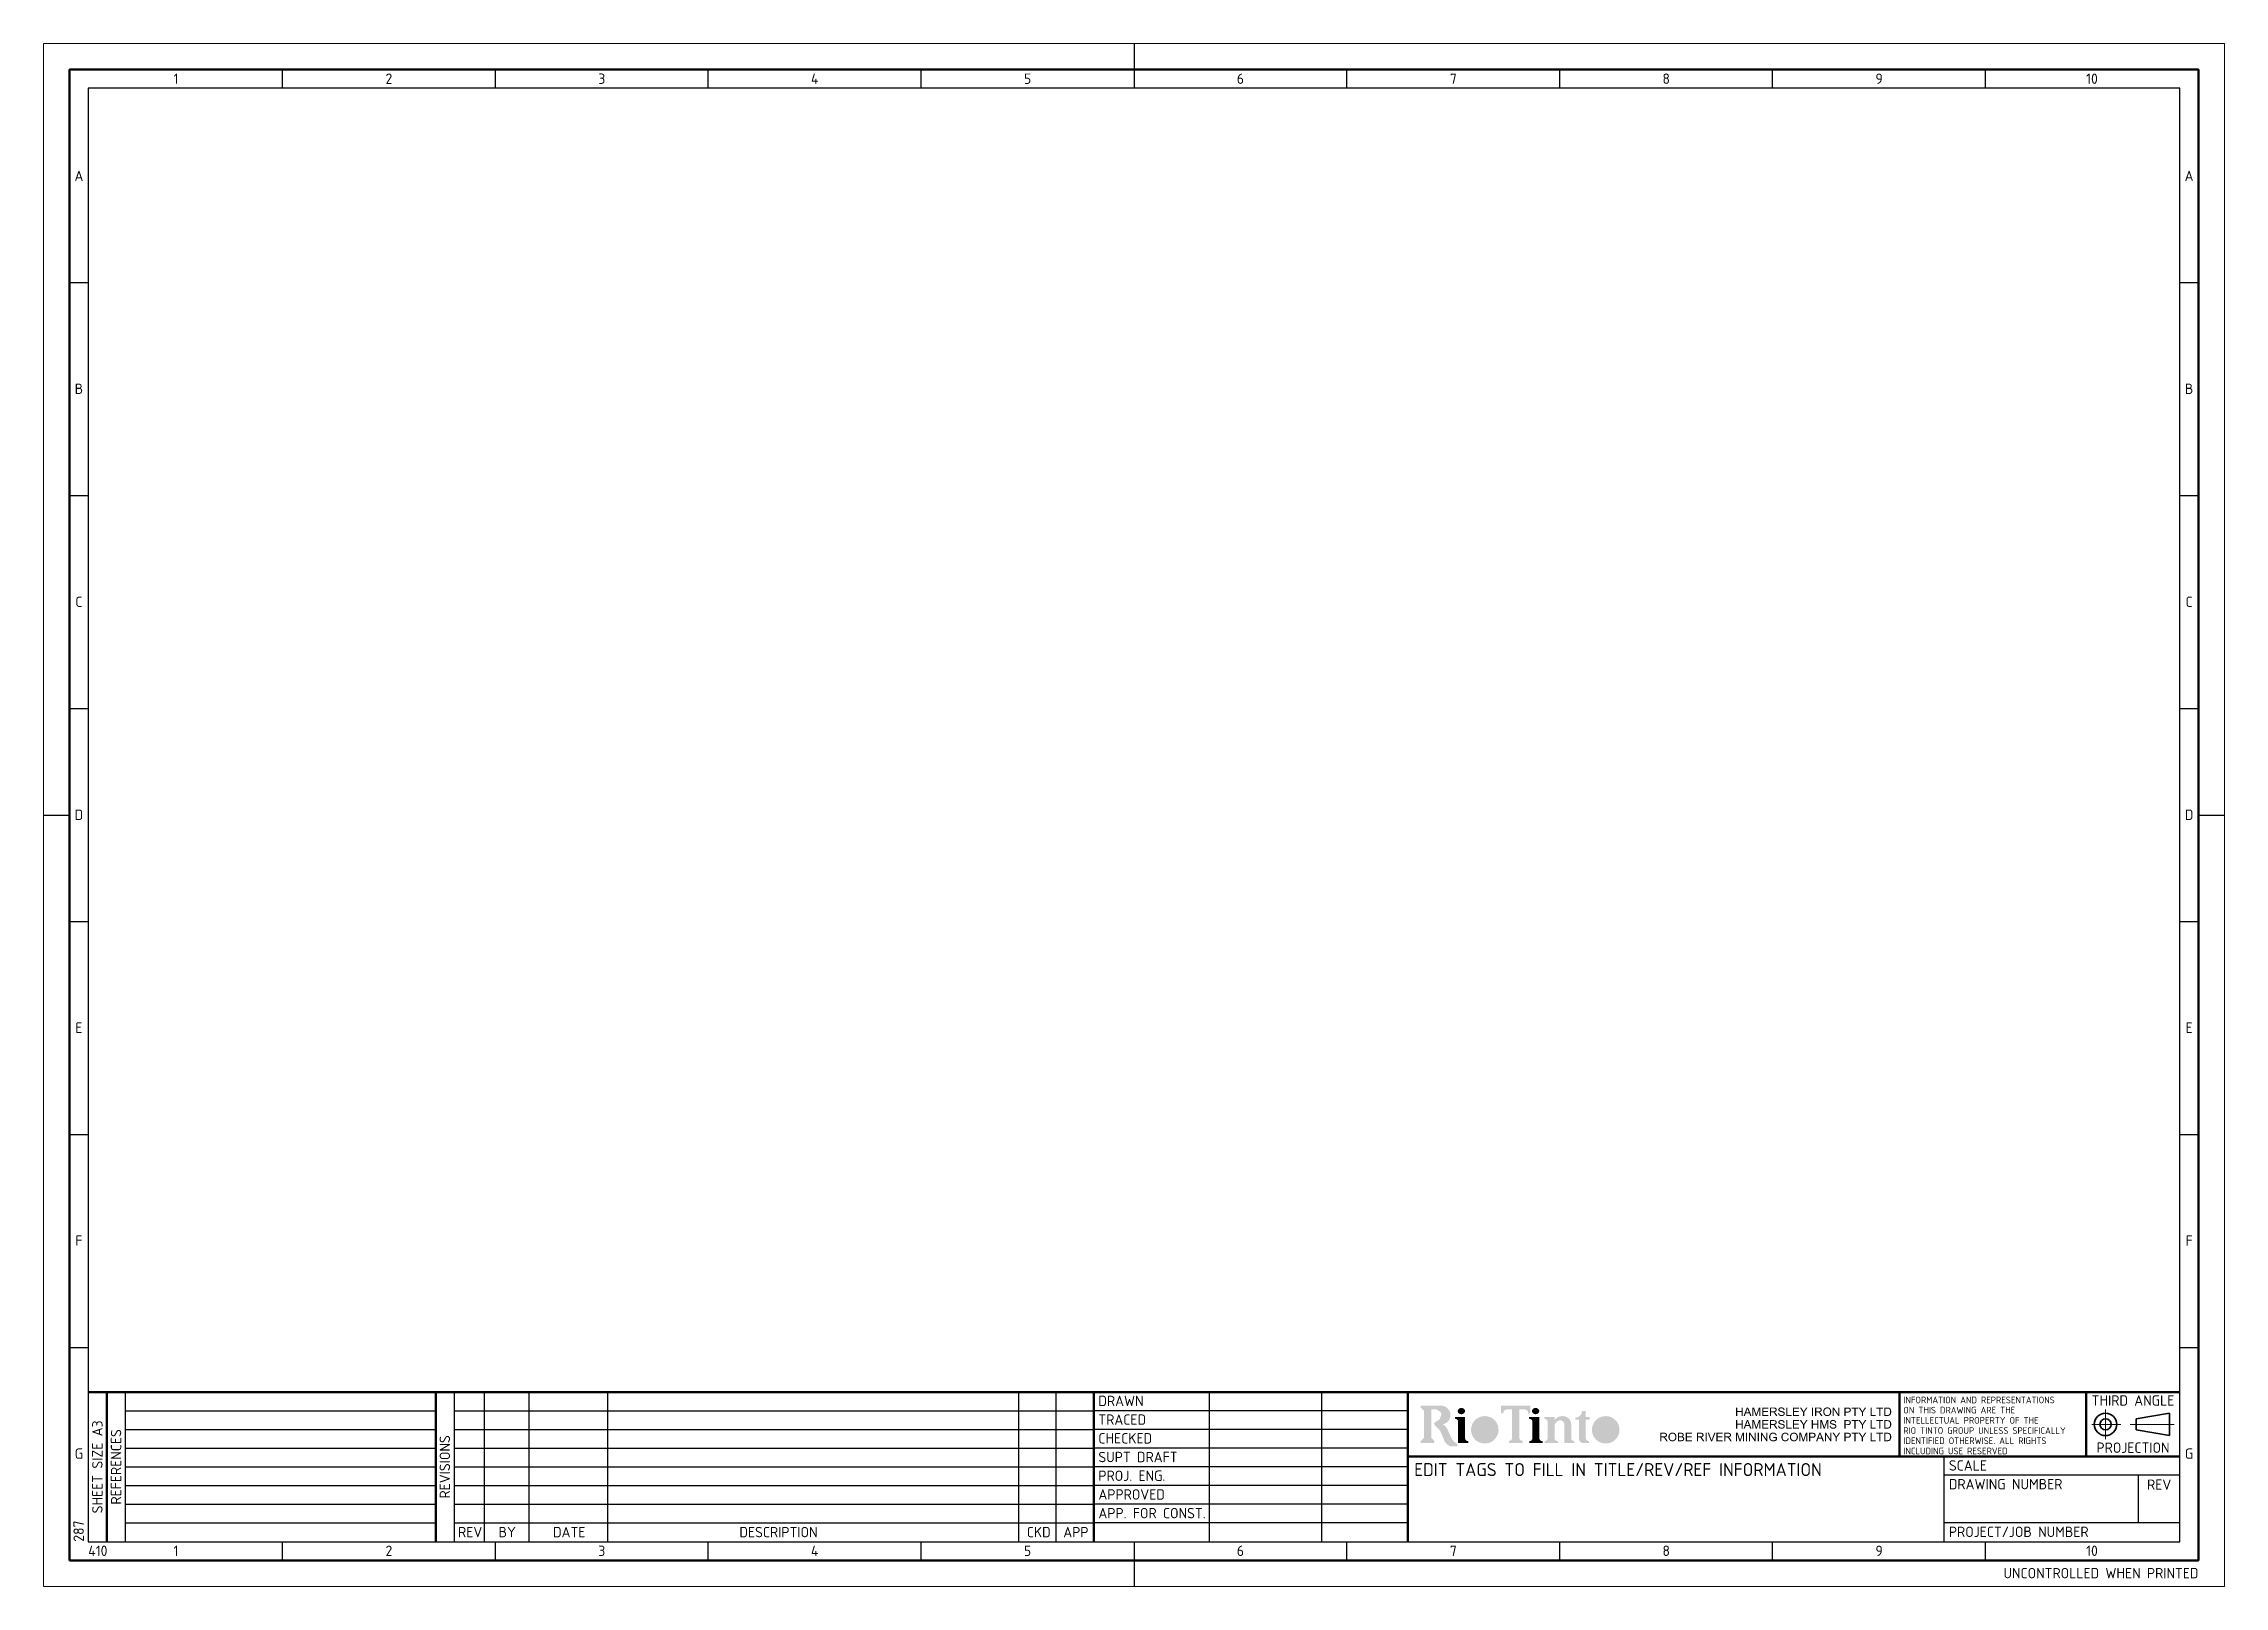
# Paper-space layout 'A3' of a CAD drawing. Header units: millimetres. Extents: x 0 to 420, y 0 to 297.
import ezdxf
from ezdxf.enums import TextEntityAlignment as Align

# ---------------------------------------------------------------- set-up
doc = ezdxf.new("R2010")
doc.units = ezdxf.units.MM
doc.header["$MEASUREMENT"] = 0
doc.linetypes.add('DGN Style 2', pattern=[14.053682, 8.432209, -5.621473])
doc.linetypes.add('DGN Style 7', pattern=[28.107364, 12.648314, -5.621473, 4.216105, -5.621473])
doc.layers.add('G_Border', color=7, linetype='Continuous', lineweight=18)
doc.styles.add('Style-ISO3098B', font='ISO3098B.shx')
doc.linetypes.add('Optic Underground', pattern='A,-118.110236,216.535433,-118.110236,216.535433,-216.535433,[1,dgnlstyle.shx,S=1.562305,R=0,X=0,Y=0],-98.425197', length=984.251969)

# ---------------------------------------------------------------- blocks, each defined once
blk = doc.blocks.new('*U4')
at = {"layer": 'G_Border', "linetype": 'Continuous', "lineweight": 25}
h = blk.add_hatch(color=230, dxfattribs=at)
edge = h.paths.add_edge_path()
edge.add_spline(control_points=[(-30.24, -0.13), (-30.13, -0.13), (-30.08, -0.14)], knot_values=[0, 0, 0, 1, 1, 1], degree=2, periodic=0)
edge.add_spline(control_points=[(-30.08, -0.14), (-30.01, -0.15), (-29.94, -0.2)], knot_values=[0, 0, 0, 1, 1, 1], degree=2, periodic=0)
edge.add_spline(control_points=[(-29.94, -0.2), (-29.87, -0.24), (-29.79, -0.35)], knot_values=[0, 0, 0, 1, 1, 1], degree=2, periodic=0)
edge.add_spline(control_points=[(-29.79, -0.35), (-29.71, -0.46), (-29.57, -0.66)], knot_values=[0, 0, 0, 1, 1, 1], degree=2, periodic=0)
edge.add_line((-29.57, -0.66), (-29.28, -1.13))
edge.add_line((-29.28, -1.13), (-28.91, -1.13))
edge.add_line((-28.91, -1.13), (-29.29, -0.51))
edge.add_spline(control_points=[(-29.29, -0.51), (-29.41, -0.33), (-29.54, -0.21)], knot_values=[0, 0, 0, 1, 1, 1], degree=2, periodic=0)
edge.add_spline(control_points=[(-29.54, -0.21), (-29.6, -0.16), (-29.72, -0.1)], knot_values=[0, 0, 0, 1, 1, 1], degree=2, periodic=0)
edge.add_spline(control_points=[(-29.72, -0.1), (-29.4, -0.06), (-29.24, 0.11)], knot_values=[0, 0, 0, 1, 1, 1], degree=2, periodic=0)
edge.add_spline(control_points=[(-29.24, 0.11), (-29.09, 0.27), (-29.09, 0.51)], knot_values=[0, 0, 0, 1, 1, 1], degree=2, periodic=0)
edge.add_spline(control_points=[(-29.09, 0.51), (-29.09, 0.7), (-29.18, 0.85)], knot_values=[0, 0, 0, 1, 1, 1], degree=2, periodic=0)
edge.add_spline(control_points=[(-29.18, 0.85), (-29.27, 1), (-29.43, 1.06)], knot_values=[0, 0, 0, 1, 1, 1], degree=2, periodic=0)
edge.add_spline(control_points=[(-29.43, 1.06), (-29.59, 1.12), (-29.89, 1.12)], knot_values=[0, 0, 0, 1, 1, 1], degree=2, periodic=0)
edge.add_line((-29.89, 1.12), (-30.89, 1.12))
edge.add_line((-30.89, 1.12), (-30.89, -1.13))
edge.add_line((-30.89, -1.13), (-30.59, -1.13))
edge.add_line((-30.59, -1.13), (-30.59, -0.13))
edge.add_line((-30.59, -0.13), (-30.24, -0.13))
edge = h.paths.add_edge_path(flags=16)
edge.add_spline(control_points=[(-29.88, 0.88), (-29.63, 0.88), (-29.51, 0.77)], knot_values=[0, 0, 0, 1, 1, 1], degree=2, periodic=0)
edge.add_spline(control_points=[(-29.51, 0.77), (-29.39, 0.67), (-29.39, 0.51)], knot_values=[0, 0, 0, 1, 1, 1], degree=2, periodic=0)
edge.add_spline(control_points=[(-29.39, 0.51), (-29.39, 0.4), (-29.45, 0.31)], knot_values=[0, 0, 0, 1, 1, 1], degree=2, periodic=0)
edge.add_spline(control_points=[(-29.45, 0.31), (-29.51, 0.22), (-29.63, 0.17)], knot_values=[0, 0, 0, 1, 1, 1], degree=2, periodic=0)
edge.add_spline(control_points=[(-29.63, 0.17), (-29.74, 0.13), (-29.95, 0.13)], knot_values=[0, 0, 0, 1, 1, 1], degree=2, periodic=0)
edge.add_line((-29.95, 0.13), (-30.59, 0.13))
edge.add_line((-30.59, 0.13), (-30.59, 0.88))
edge.add_line((-30.59, 0.88), (-29.88, 0.88))
h = blk.add_hatch(color=230, dxfattribs=at)
edge = h.paths.add_edge_path()
edge.add_spline(control_points=[(-28.71, -0.03), (-28.71, -0.33), (-28.58, -0.59)], knot_values=[0, 0, 0, 1, 1, 1], degree=2, periodic=0)
edge.add_spline(control_points=[(-28.58, -0.59), (-28.45, -0.86), (-28.2, -1.01)], knot_values=[0, 0, 0, 1, 1, 1], degree=2, periodic=0)
edge.add_spline(control_points=[(-28.2, -1.01), (-27.95, -1.16), (-27.63, -1.16)], knot_values=[0, 0, 0, 1, 1, 1], degree=2, periodic=0)
edge.add_spline(control_points=[(-27.63, -1.16), (-27.34, -1.16), (-27.09, -1.03)], knot_values=[0, 0, 0, 1, 1, 1], degree=2, periodic=0)
edge.add_spline(control_points=[(-27.09, -1.03), (-26.83, -0.89), (-26.7, -0.62)], knot_values=[0, 0, 0, 1, 1, 1], degree=2, periodic=0)
edge.add_spline(control_points=[(-26.7, -0.62), (-26.56, -0.35), (-26.56, 0)], knot_values=[0, 0, 0, 1, 1, 1], degree=2, periodic=0)
edge.add_spline(control_points=[(-26.56, 0), (-26.56, 0.33), (-26.69, 0.6)], knot_values=[0, 0, 0, 1, 1, 1], degree=2, periodic=0)
edge.add_spline(control_points=[(-26.69, 0.6), (-26.82, 0.87), (-27.07, 1.01)], knot_values=[0, 0, 0, 1, 1, 1], degree=2, periodic=0)
edge.add_spline(control_points=[(-27.07, 1.01), (-27.32, 1.16), (-27.63, 1.16)], knot_values=[0, 0, 0, 1, 1, 1], degree=2, periodic=0)
edge.add_spline(control_points=[(-27.63, 1.16), (-28.11, 1.16), (-28.41, 0.85)], knot_values=[0, 0, 0, 1, 1, 1], degree=2, periodic=0)
edge.add_spline(control_points=[(-28.41, 0.85), (-28.71, 0.53), (-28.71, -0.03)], knot_values=[0, 0, 0, 1, 1, 1], degree=2, periodic=0)
edge = h.paths.add_edge_path(flags=16)
edge.add_spline(control_points=[(-28.4, -0.03), (-28.4, 0.47), (-28.17, 0.69)], knot_values=[0, 0, 0, 1, 1, 1], degree=2, periodic=0)
edge.add_spline(control_points=[(-28.17, 0.69), (-27.95, 0.91), (-27.63, 0.91)], knot_values=[0, 0, 0, 1, 1, 1], degree=2, periodic=0)
edge.add_spline(control_points=[(-27.63, 0.91), (-27.41, 0.91), (-27.23, 0.79)], knot_values=[0, 0, 0, 1, 1, 1], degree=2, periodic=0)
edge.add_spline(control_points=[(-27.23, 0.79), (-27.05, 0.68), (-26.96, 0.48)], knot_values=[0, 0, 0, 1, 1, 1], degree=2, periodic=0)
edge.add_spline(control_points=[(-26.96, 0.48), (-26.86, 0.27), (-26.86, 0)], knot_values=[0, 0, 0, 1, 1, 1], degree=2, periodic=0)
edge.add_spline(control_points=[(-26.86, 0), (-26.86, -0.44), (-27.08, -0.67)], knot_values=[0, 0, 0, 1, 1, 1], degree=2, periodic=0)
edge.add_spline(control_points=[(-27.08, -0.67), (-27.3, -0.91), (-27.64, -0.91)], knot_values=[0, 0, 0, 1, 1, 1], degree=2, periodic=0)
edge.add_spline(control_points=[(-27.64, -0.91), (-27.97, -0.91), (-28.18, -0.67)], knot_values=[0, 0, 0, 1, 1, 1], degree=2, periodic=0)
edge.add_spline(control_points=[(-28.18, -0.67), (-28.4, -0.44), (-28.4, -0.03)], knot_values=[0, 0, 0, 1, 1, 1], degree=2, periodic=0)
h = blk.add_hatch(color=230, dxfattribs=at)
edge = h.paths.add_edge_path()
edge.add_spline(control_points=[(-25.33, -1.13), (-25.11, -1.13), (-24.97, -1.09)], knot_values=[0, 0, 0, 1, 1, 1], degree=2, periodic=0)
edge.add_spline(control_points=[(-24.97, -1.09), (-24.82, -1.05), (-24.72, -0.98)], knot_values=[0, 0, 0, 1, 1, 1], degree=2, periodic=0)
edge.add_spline(control_points=[(-24.72, -0.98), (-24.62, -0.9), (-24.55, -0.77)], knot_values=[0, 0, 0, 1, 1, 1], degree=2, periodic=0)
edge.add_spline(control_points=[(-24.55, -0.77), (-24.49, -0.63), (-24.49, -0.47)], knot_values=[0, 0, 0, 1, 1, 1], degree=2, periodic=0)
edge.add_spline(control_points=[(-24.49, -0.47), (-24.49, -0.28), (-24.6, -0.13)], knot_values=[0, 0, 0, 1, 1, 1], degree=2, periodic=0)
edge.add_spline(control_points=[(-24.6, -0.13), (-24.71, 0.01), (-24.91, 0.07)], knot_values=[0, 0, 0, 1, 1, 1], degree=2, periodic=0)
edge.add_spline(control_points=[(-24.91, 0.07), (-24.75, 0.15), (-24.68, 0.28)], knot_values=[0, 0, 0, 1, 1, 1], degree=2, periodic=0)
edge.add_spline(control_points=[(-24.68, 0.28), (-24.6, 0.4), (-24.6, 0.55)], knot_values=[0, 0, 0, 1, 1, 1], degree=2, periodic=0)
edge.add_spline(control_points=[(-24.6, 0.55), (-24.6, 0.7), (-24.69, 0.85)], knot_values=[0, 0, 0, 1, 1, 1], degree=2, periodic=0)
edge.add_spline(control_points=[(-24.69, 0.85), (-24.77, 0.99), (-24.93, 1.06)], knot_values=[0, 0, 0, 1, 1, 1], degree=2, periodic=0)
edge.add_spline(control_points=[(-24.93, 1.06), (-25.09, 1.12), (-25.34, 1.12)], knot_values=[0, 0, 0, 1, 1, 1], degree=2, periodic=0)
edge.add_line((-25.34, 1.12), (-26.19, 1.12))
edge.add_line((-26.19, 1.12), (-26.19, -1.13))
edge.add_line((-26.19, -1.13), (-25.33, -1.13))
edge = h.paths.add_edge_path(flags=16)
edge.add_spline(control_points=[(-25.44, 0.86), (-25.2, 0.86), (-25.1, 0.83)], knot_values=[0, 0, 0, 1, 1, 1], degree=2, periodic=0)
edge.add_spline(control_points=[(-25.1, 0.83), (-25, 0.8), (-24.94, 0.71)], knot_values=[0, 0, 0, 1, 1, 1], degree=2, periodic=0)
edge.add_spline(control_points=[(-24.94, 0.71), (-24.89, 0.62), (-24.89, 0.51)], knot_values=[0, 0, 0, 1, 1, 1], degree=2, periodic=0)
edge.add_spline(control_points=[(-24.89, 0.51), (-24.89, 0.39), (-24.95, 0.32)], knot_values=[0, 0, 0, 1, 1, 1], degree=2, periodic=0)
edge.add_spline(control_points=[(-24.95, 0.32), (-25.01, 0.24), (-25.12, 0.2)], knot_values=[0, 0, 0, 1, 1, 1], degree=2, periodic=0)
edge.add_spline(control_points=[(-25.12, 0.2), (-25.2, 0.18), (-25.4, 0.18)], knot_values=[0, 0, 0, 1, 1, 1], degree=2, periodic=0)
edge.add_line((-25.4, 0.18), (-25.89, 0.18))
edge.add_line((-25.89, 0.18), (-25.89, 0.86))
edge.add_line((-25.89, 0.86), (-25.44, 0.86))
edge = h.paths.add_edge_path(flags=16)
edge.add_spline(control_points=[(-25.37, -0.09), (-25.15, -0.09), (-25.04, -0.12)], knot_values=[0, 0, 0, 1, 1, 1], degree=2, periodic=0)
edge.add_spline(control_points=[(-25.04, -0.12), (-24.93, -0.16), (-24.86, -0.26)], knot_values=[0, 0, 0, 1, 1, 1], degree=2, periodic=0)
edge.add_spline(control_points=[(-24.86, -0.26), (-24.79, -0.35), (-24.79, -0.47)], knot_values=[0, 0, 0, 1, 1, 1], degree=2, periodic=0)
edge.add_spline(control_points=[(-24.79, -0.47), (-24.79, -0.58), (-24.84, -0.66)], knot_values=[0, 0, 0, 1, 1, 1], degree=2, periodic=0)
edge.add_spline(control_points=[(-24.84, -0.66), (-24.88, -0.75), (-24.95, -0.79)], knot_values=[0, 0, 0, 1, 1, 1], degree=2, periodic=0)
edge.add_spline(control_points=[(-24.95, -0.79), (-25.02, -0.83), (-25.12, -0.85)], knot_values=[0, 0, 0, 1, 1, 1], degree=2, periodic=0)
edge.add_spline(control_points=[(-25.12, -0.85), (-25.18, -0.86), (-25.33, -0.86)], knot_values=[0, 0, 0, 1, 1, 1], degree=2, periodic=0)
edge.add_line((-25.33, -0.86), (-25.89, -0.86))
edge.add_line((-25.89, -0.86), (-25.89, -0.09))
edge.add_line((-25.89, -0.09), (-25.37, -0.09))
at = {"layer": 'G_Border', "linetype": 'Continuous', "lineweight": 25, "extrusion": (0, 0, -1)}
for points in [[(22.39, -1.13), (22.39, -0.86), (23.77, -0.86), (23.77, -0.1), (22.53, -0.1), (22.53, 0.17), (23.77, 0.17), (23.77, 0.86), (22.44, 0.86), (22.44, 1.12), (24.07, 1.12), (24.07, -1.13)], [(14.18, -1.13), (14.18, -0.86), (15.56, -0.86), (15.56, -0.1), (14.31, -0.1), (14.31, 0.17), (15.56, 0.17), (15.56, 0.86), (14.23, 0.86), (14.23, 1.12), (15.86, 1.12), (15.86, -1.13)], [(5.36, -1.13), (5.36, 1.12), (5.65, 1.12), (5.65, -0.64), (6.83, 1.12), (7.14, 1.12), (7.14, -1.13), (6.85, -1.13), (6.85, 0.64), (5.67, -1.13)], [(2.22, -1.13), (2.22, 1.12), (2.5, 1.12), (2.5, -0.64), (3.69, 1.12), (3.99, 1.12), (3.99, -1.13), (3.71, -1.13), (3.71, 0.64), (2.52, -1.13)], [(-14.9, -1.13), (-14.9, 1.12), (-14.61, 1.12), (-14.61, -0.64), (-13.43, 1.12), (-13.13, 1.12), (-13.13, -1.13), (-13.41, -1.13), (-13.41, 0.64), (-14.59, -1.13)], [(-21.34, -1.13), (-21.34, 0.86), (-22.08, 0.86), (-22.08, 1.12), (-20.3, 1.12), (-20.3, 0.86), (-21.04, 0.86), (-21.04, -1.13)], [(-26.75, -1.13), (-26.75, -0.86), (-25.64, -0.86), (-25.64, 1.12), (-25.35, 1.12), (-25.35, -1.13)], [(-27.98, -1.13), (-27.98, 0.86), (-28.72, 0.86), (-28.72, 1.12), (-26.94, 1.12), (-26.94, 0.86), (-27.68, 0.86), (-27.68, -1.13)]]:
    blk.add_hatch(color=230, dxfattribs=at).paths.add_polyline_path(points)
at = {"layer": 'G_Border', "linetype": 'Continuous', "lineweight": 25}
h = blk.add_hatch(color=230, dxfattribs=at)
edge = h.paths.add_edge_path()
edge.add_spline(control_points=[(-20.46, -0.13), (-20.34, -0.13), (-20.29, -0.14)], knot_values=[0, 0, 0, 1, 1, 1], degree=2, periodic=0)
edge.add_spline(control_points=[(-20.29, -0.14), (-20.22, -0.15), (-20.16, -0.2)], knot_values=[0, 0, 0, 1, 1, 1], degree=2, periodic=0)
edge.add_spline(control_points=[(-20.16, -0.2), (-20.09, -0.24), (-20.01, -0.35)], knot_values=[0, 0, 0, 1, 1, 1], degree=2, periodic=0)
edge.add_spline(control_points=[(-20.01, -0.35), (-19.92, -0.46), (-19.79, -0.66)], knot_values=[0, 0, 0, 1, 1, 1], degree=2, periodic=0)
edge.add_line((-19.79, -0.66), (-19.49, -1.13))
edge.add_line((-19.49, -1.13), (-19.12, -1.13))
edge.add_line((-19.12, -1.13), (-19.51, -0.51))
edge.add_spline(control_points=[(-19.51, -0.51), (-19.63, -0.33), (-19.76, -0.21)], knot_values=[0, 0, 0, 1, 1, 1], degree=2, periodic=0)
edge.add_spline(control_points=[(-19.76, -0.21), (-19.82, -0.16), (-19.94, -0.1)], knot_values=[0, 0, 0, 1, 1, 1], degree=2, periodic=0)
edge.add_spline(control_points=[(-19.94, -0.1), (-19.61, -0.06), (-19.46, 0.11)], knot_values=[0, 0, 0, 1, 1, 1], degree=2, periodic=0)
edge.add_spline(control_points=[(-19.46, 0.11), (-19.3, 0.27), (-19.3, 0.51)], knot_values=[0, 0, 0, 1, 1, 1], degree=2, periodic=0)
edge.add_spline(control_points=[(-19.3, 0.51), (-19.3, 0.7), (-19.4, 0.85)], knot_values=[0, 0, 0, 1, 1, 1], degree=2, periodic=0)
edge.add_spline(control_points=[(-19.4, 0.85), (-19.49, 1), (-19.65, 1.06)], knot_values=[0, 0, 0, 1, 1, 1], degree=2, periodic=0)
edge.add_spline(control_points=[(-19.65, 1.06), (-19.8, 1.12), (-20.1, 1.12)], knot_values=[0, 0, 0, 1, 1, 1], degree=2, periodic=0)
edge.add_line((-20.1, 1.12), (-21.1, 1.12))
edge.add_line((-21.1, 1.12), (-21.1, -1.13))
edge.add_line((-21.1, -1.13), (-20.8, -1.13))
edge.add_line((-20.8, -1.13), (-20.8, -0.13))
edge.add_line((-20.8, -0.13), (-20.46, -0.13))
edge = h.paths.add_edge_path(flags=16)
edge.add_spline(control_points=[(-20.09, 0.88), (-19.84, 0.88), (-19.73, 0.77)], knot_values=[0, 0, 0, 1, 1, 1], degree=2, periodic=0)
edge.add_spline(control_points=[(-19.73, 0.77), (-19.61, 0.67), (-19.61, 0.51)], knot_values=[0, 0, 0, 1, 1, 1], degree=2, periodic=0)
edge.add_spline(control_points=[(-19.61, 0.51), (-19.61, 0.4), (-19.67, 0.31)], knot_values=[0, 0, 0, 1, 1, 1], degree=2, periodic=0)
edge.add_spline(control_points=[(-19.67, 0.31), (-19.73, 0.22), (-19.84, 0.17)], knot_values=[0, 0, 0, 1, 1, 1], degree=2, periodic=0)
edge.add_spline(control_points=[(-19.84, 0.17), (-19.96, 0.13), (-20.16, 0.13)], knot_values=[0, 0, 0, 1, 1, 1], degree=2, periodic=0)
edge.add_line((-20.16, 0.13), (-20.8, 0.13))
edge.add_line((-20.8, 0.13), (-20.8, 0.88))
edge.add_line((-20.8, 0.88), (-20.09, 0.88))
h = blk.add_hatch(color=230, dxfattribs=at)
edge = h.paths.add_edge_path()
edge.add_line((-17.32, -1.13), (-17.02, -1.13))
edge.add_line((-17.02, -1.13), (-16.13, 1.12))
edge.add_line((-16.13, 1.12), (-16.44, 1.12))
edge.add_line((-16.44, 1.12), (-17.05, -0.51))
edge.add_spline(control_points=[(-17.05, -0.51), (-17.12, -0.69), (-17.17, -0.88)], knot_values=[0, 0, 0, 1, 1, 1], degree=2, periodic=0)
edge.add_spline(control_points=[(-17.17, -0.88), (-17.21, -0.71), (-17.29, -0.51)], knot_values=[0, 0, 0, 1, 1, 1], degree=2, periodic=0)
edge.add_line((-17.29, -0.51), (-17.87, 1.12))
edge.add_line((-17.87, 1.12), (-18.19, 1.12))
edge.add_line((-18.19, 1.12), (-17.32, -1.13))
h = blk.add_hatch(color=230, dxfattribs=at)
edge = h.paths.add_edge_path()
edge.add_spline(control_points=[(-13.12, -0.13), (-13.01, -0.13), (-12.95, -0.14)], knot_values=[0, 0, 0, 1, 1, 1], degree=2, periodic=0)
edge.add_spline(control_points=[(-12.95, -0.14), (-12.89, -0.15), (-12.82, -0.2)], knot_values=[0, 0, 0, 1, 1, 1], degree=2, periodic=0)
edge.add_spline(control_points=[(-12.82, -0.2), (-12.75, -0.24), (-12.67, -0.35)], knot_values=[0, 0, 0, 1, 1, 1], degree=2, periodic=0)
edge.add_spline(control_points=[(-12.67, -0.35), (-12.58, -0.46), (-12.45, -0.66)], knot_values=[0, 0, 0, 1, 1, 1], degree=2, periodic=0)
edge.add_line((-12.45, -0.66), (-12.16, -1.13))
edge.add_line((-12.16, -1.13), (-11.78, -1.13))
edge.add_line((-11.78, -1.13), (-12.17, -0.51))
edge.add_spline(control_points=[(-12.17, -0.51), (-12.29, -0.33), (-12.42, -0.21)], knot_values=[0, 0, 0, 1, 1, 1], degree=2, periodic=0)
edge.add_spline(control_points=[(-12.42, -0.21), (-12.48, -0.16), (-12.6, -0.1)], knot_values=[0, 0, 0, 1, 1, 1], degree=2, periodic=0)
edge.add_spline(control_points=[(-12.6, -0.1), (-12.28, -0.06), (-12.12, 0.11)], knot_values=[0, 0, 0, 1, 1, 1], degree=2, periodic=0)
edge.add_spline(control_points=[(-12.12, 0.11), (-11.97, 0.27), (-11.97, 0.51)], knot_values=[0, 0, 0, 1, 1, 1], degree=2, periodic=0)
edge.add_spline(control_points=[(-11.97, 0.51), (-11.97, 0.7), (-12.06, 0.85)], knot_values=[0, 0, 0, 1, 1, 1], degree=2, periodic=0)
edge.add_spline(control_points=[(-12.06, 0.85), (-12.15, 1), (-12.31, 1.06)], knot_values=[0, 0, 0, 1, 1, 1], degree=2, periodic=0)
edge.add_spline(control_points=[(-12.31, 1.06), (-12.47, 1.12), (-12.77, 1.12)], knot_values=[0, 0, 0, 1, 1, 1], degree=2, periodic=0)
edge.add_line((-12.77, 1.12), (-13.76, 1.12))
edge.add_line((-13.76, 1.12), (-13.76, -1.13))
edge.add_line((-13.76, -1.13), (-13.47, -1.13))
edge.add_line((-13.47, -1.13), (-13.47, -0.13))
edge.add_line((-13.47, -0.13), (-13.12, -0.13))
edge = h.paths.add_edge_path(flags=16)
edge.add_spline(control_points=[(-12.75, 0.88), (-12.5, 0.88), (-12.39, 0.77)], knot_values=[0, 0, 0, 1, 1, 1], degree=2, periodic=0)
edge.add_spline(control_points=[(-12.39, 0.77), (-12.27, 0.67), (-12.27, 0.51)], knot_values=[0, 0, 0, 1, 1, 1], degree=2, periodic=0)
edge.add_spline(control_points=[(-12.27, 0.51), (-12.27, 0.4), (-12.33, 0.31)], knot_values=[0, 0, 0, 1, 1, 1], degree=2, periodic=0)
edge.add_spline(control_points=[(-12.33, 0.31), (-12.39, 0.22), (-12.51, 0.17)], knot_values=[0, 0, 0, 1, 1, 1], degree=2, periodic=0)
edge.add_spline(control_points=[(-12.51, 0.17), (-12.62, 0.13), (-12.83, 0.13)], knot_values=[0, 0, 0, 1, 1, 1], degree=2, periodic=0)
edge.add_line((-12.83, 0.13), (-13.47, 0.13))
edge.add_line((-13.47, 0.13), (-13.47, 0.88))
edge.add_line((-13.47, 0.88), (-12.75, 0.88))
h = blk.add_hatch(color=230, dxfattribs=at)
edge = h.paths.add_edge_path()
edge.add_line((-10.63, -1.13), (-10.35, -1.13))
edge.add_line((-10.35, -1.13), (-10.35, 0.79))
edge.add_line((-10.35, 0.79), (-9.7, -1.13))
edge.add_line((-9.7, -1.13), (-9.43, -1.13))
edge.add_line((-9.43, -1.13), (-8.77, 0.76))
edge.add_line((-8.77, 0.76), (-8.77, -1.13))
edge.add_line((-8.77, -1.13), (-8.49, -1.13))
edge.add_line((-8.49, -1.13), (-8.49, 1.12))
edge.add_line((-8.49, 1.12), (-8.89, 1.12))
edge.add_line((-8.89, 1.12), (-9.43, -0.44))
edge.add_spline(control_points=[(-9.43, -0.44), (-9.51, -0.68), (-9.55, -0.8)], knot_values=[0, 0, 0, 1, 1, 1], degree=2, periodic=0)
edge.add_spline(control_points=[(-9.55, -0.8), (-9.58, -0.69), (-9.65, -0.47)], knot_values=[0, 0, 0, 1, 1, 1], degree=2, periodic=0)
edge.add_line((-9.65, -0.47), (-10.19, 1.12))
edge.add_line((-10.19, 1.12), (-10.63, 1.12))
edge.add_line((-10.63, 1.12), (-10.63, -1.13))
h = blk.add_hatch(color=230, dxfattribs=at)
edge = h.paths.add_edge_path()
edge.add_line((-0.67, -0.24), (-0.01, -0.24))
edge.add_line((-0.01, -0.24), (-0.01, -0.66))
edge.add_spline(control_points=[(-0.01, -0.66), (-0.1, -0.75), (-0.28, -0.82)], knot_values=[0, 0, 0, 1, 1, 1], degree=2, periodic=0)
edge.add_spline(control_points=[(-0.28, -0.82), (-0.47, -0.89), (-0.66, -0.89)], knot_values=[0, 0, 0, 1, 1, 1], degree=2, periodic=0)
edge.add_spline(control_points=[(-0.66, -0.89), (-0.88, -0.89), (-1.08, -0.8)], knot_values=[0, 0, 0, 1, 1, 1], degree=2, periodic=0)
edge.add_spline(control_points=[(-1.08, -0.8), (-1.28, -0.7), (-1.38, -0.5)], knot_values=[0, 0, 0, 1, 1, 1], degree=2, periodic=0)
edge.add_spline(control_points=[(-1.38, -0.5), (-1.49, -0.29), (-1.49, 0.01)], knot_values=[0, 0, 0, 1, 1, 1], degree=2, periodic=0)
edge.add_spline(control_points=[(-1.49, 0.01), (-1.49, 0.25), (-1.4, 0.46)], knot_values=[0, 0, 0, 1, 1, 1], degree=2, periodic=0)
edge.add_spline(control_points=[(-1.4, 0.46), (-1.35, 0.58), (-1.26, 0.68)], knot_values=[0, 0, 0, 1, 1, 1], degree=2, periodic=0)
edge.add_spline(control_points=[(-1.26, 0.68), (-1.17, 0.78), (-1.02, 0.85)], knot_values=[0, 0, 0, 1, 1, 1], degree=2, periodic=0)
edge.add_spline(control_points=[(-1.02, 0.85), (-0.87, 0.91), (-0.67, 0.91)], knot_values=[0, 0, 0, 1, 1, 1], degree=2, periodic=0)
edge.add_spline(control_points=[(-0.67, 0.91), (-0.5, 0.91), (-0.36, 0.85)], knot_values=[0, 0, 0, 1, 1, 1], degree=2, periodic=0)
edge.add_spline(control_points=[(-0.36, 0.85), (-0.22, 0.79), (-0.14, 0.69)], knot_values=[0, 0, 0, 1, 1, 1], degree=2, periodic=0)
edge.add_spline(control_points=[(-0.14, 0.69), (-0.07, 0.59), (-0.02, 0.42)], knot_values=[0, 0, 0, 1, 1, 1], degree=2, periodic=0)
edge.add_line((-0.02, 0.42), (0.25, 0.49))
edge.add_spline(control_points=[(0.25, 0.49), (0.19, 0.72), (0.08, 0.86)], knot_values=[0, 0, 0, 1, 1, 1], degree=2, periodic=0)
edge.add_spline(control_points=[(0.08, 0.86), (-0.03, 1), (-0.23, 1.08)], knot_values=[0, 0, 0, 1, 1, 1], degree=2, periodic=0)
edge.add_spline(control_points=[(-0.23, 1.08), (-0.42, 1.16), (-0.67, 1.16)], knot_values=[0, 0, 0, 1, 1, 1], degree=2, periodic=0)
edge.add_spline(control_points=[(-0.67, 1.16), (-1, 1.16), (-1.26, 1.03)], knot_values=[0, 0, 0, 1, 1, 1], degree=2, periodic=0)
edge.add_spline(control_points=[(-1.26, 1.03), (-1.52, 0.89), (-1.66, 0.6)], knot_values=[0, 0, 0, 1, 1, 1], degree=2, periodic=0)
edge.add_spline(control_points=[(-1.66, 0.6), (-1.79, 0.32), (-1.79, -0.01)], knot_values=[0, 0, 0, 1, 1, 1], degree=2, periodic=0)
edge.add_spline(control_points=[(-1.79, -0.01), (-1.79, -0.34), (-1.66, -0.61)], knot_values=[0, 0, 0, 1, 1, 1], degree=2, periodic=0)
edge.add_spline(control_points=[(-1.66, -0.61), (-1.52, -0.88), (-1.25, -1.02)], knot_values=[0, 0, 0, 1, 1, 1], degree=2, periodic=0)
edge.add_spline(control_points=[(-1.25, -1.02), (-0.98, -1.16), (-0.64, -1.16)], knot_values=[0, 0, 0, 1, 1, 1], degree=2, periodic=0)
edge.add_spline(control_points=[(-0.64, -1.16), (-0.4, -1.16), (-0.17, -1.08)], knot_values=[0, 0, 0, 1, 1, 1], degree=2, periodic=0)
edge.add_spline(control_points=[(-0.17, -1.08), (0.07, -0.99), (0.29, -0.81)], knot_values=[0, 0, 0, 1, 1, 1], degree=2, periodic=0)
edge.add_line((0.29, -0.81), (0.29, 0.02))
edge.add_line((0.29, 0.02), (-0.67, 0.02))
edge.add_line((-0.67, 0.02), (-0.67, -0.24))
h = blk.add_hatch(color=230, dxfattribs=at)
edge = h.paths.add_edge_path()
edge.add_spline(control_points=[(3.2, -0.34), (3.14, -0.62), (2.97, -0.76)], knot_values=[0, 0, 0, 1, 1, 1], degree=2, periodic=0)
edge.add_spline(control_points=[(2.97, -0.76), (2.8, -0.91), (2.55, -0.91)], knot_values=[0, 0, 0, 1, 1, 1], degree=2, periodic=0)
edge.add_spline(control_points=[(2.55, -0.91), (2.34, -0.91), (2.16, -0.8)], knot_values=[0, 0, 0, 1, 1, 1], degree=2, periodic=0)
edge.add_spline(control_points=[(2.16, -0.8), (1.99, -0.7), (1.9, -0.48)], knot_values=[0, 0, 0, 1, 1, 1], degree=2, periodic=0)
edge.add_spline(control_points=[(1.9, -0.48), (1.82, -0.27), (1.82, 0.02)], knot_values=[0, 0, 0, 1, 1, 1], degree=2, periodic=0)
edge.add_spline(control_points=[(1.82, 0.02), (1.82, 0.24), (1.89, 0.45)], knot_values=[0, 0, 0, 1, 1, 1], degree=2, periodic=0)
edge.add_spline(control_points=[(1.89, 0.45), (1.96, 0.66), (2.14, 0.78)], knot_values=[0, 0, 0, 1, 1, 1], degree=2, periodic=0)
edge.add_spline(control_points=[(2.14, 0.78), (2.31, 0.91), (2.57, 0.91)], knot_values=[0, 0, 0, 1, 1, 1], degree=2, periodic=0)
edge.add_spline(control_points=[(2.57, 0.91), (2.79, 0.91), (2.94, 0.8)], knot_values=[0, 0, 0, 1, 1, 1], degree=2, periodic=0)
edge.add_spline(control_points=[(2.94, 0.8), (3.09, 0.68), (3.17, 0.44)], knot_values=[0, 0, 0, 1, 1, 1], degree=2, periodic=0)
edge.add_line((3.17, 0.44), (3.46, 0.51))
edge.add_spline(control_points=[(3.46, 0.51), (3.37, 0.82), (3.14, 0.99)], knot_values=[0, 0, 0, 1, 1, 1], degree=2, periodic=0)
edge.add_spline(control_points=[(3.14, 0.99), (2.91, 1.16), (2.58, 1.16)], knot_values=[0, 0, 0, 1, 1, 1], degree=2, periodic=0)
edge.add_spline(control_points=[(2.58, 1.16), (2.28, 1.16), (2.03, 1.03)], knot_values=[0, 0, 0, 1, 1, 1], degree=2, periodic=0)
edge.add_spline(control_points=[(2.03, 1.03), (1.78, 0.89), (1.65, 0.63)], knot_values=[0, 0, 0, 1, 1, 1], degree=2, periodic=0)
edge.add_spline(control_points=[(1.65, 0.63), (1.51, 0.37), (1.51, 0.02)], knot_values=[0, 0, 0, 1, 1, 1], degree=2, periodic=0)
edge.add_spline(control_points=[(1.51, 0.02), (1.51, -0.31), (1.63, -0.59)], knot_values=[0, 0, 0, 1, 1, 1], degree=2, periodic=0)
edge.add_spline(control_points=[(1.63, -0.59), (1.75, -0.87), (1.98, -1.02)], knot_values=[0, 0, 0, 1, 1, 1], degree=2, periodic=0)
edge.add_spline(control_points=[(1.98, -1.02), (2.21, -1.16), (2.57, -1.16)], knot_values=[0, 0, 0, 1, 1, 1], degree=2, periodic=0)
edge.add_spline(control_points=[(2.57, -1.16), (2.92, -1.16), (3.17, -0.97)], knot_values=[0, 0, 0, 1, 1, 1], degree=2, periodic=0)
edge.add_spline(control_points=[(3.17, -0.97), (3.41, -0.78), (3.5, -0.41)], knot_values=[0, 0, 0, 1, 1, 1], degree=2, periodic=0)
edge.add_line((3.5, -0.41), (3.2, -0.34))
h = blk.add_hatch(color=230, dxfattribs=at)
edge = h.paths.add_edge_path()
edge.add_spline(control_points=[(3.78, -0.03), (3.78, -0.33), (3.91, -0.59)], knot_values=[0, 0, 0, 1, 1, 1], degree=2, periodic=0)
edge.add_spline(control_points=[(3.91, -0.59), (4.04, -0.86), (4.29, -1.01)], knot_values=[0, 0, 0, 1, 1, 1], degree=2, periodic=0)
edge.add_spline(control_points=[(4.29, -1.01), (4.54, -1.16), (4.86, -1.16)], knot_values=[0, 0, 0, 1, 1, 1], degree=2, periodic=0)
edge.add_spline(control_points=[(4.86, -1.16), (5.15, -1.16), (5.4, -1.03)], knot_values=[0, 0, 0, 1, 1, 1], degree=2, periodic=0)
edge.add_spline(control_points=[(5.4, -1.03), (5.66, -0.89), (5.79, -0.62)], knot_values=[0, 0, 0, 1, 1, 1], degree=2, periodic=0)
edge.add_spline(control_points=[(5.79, -0.62), (5.93, -0.35), (5.93, 0)], knot_values=[0, 0, 0, 1, 1, 1], degree=2, periodic=0)
edge.add_spline(control_points=[(5.93, 0), (5.93, 0.33), (5.8, 0.6)], knot_values=[0, 0, 0, 1, 1, 1], degree=2, periodic=0)
edge.add_spline(control_points=[(5.8, 0.6), (5.67, 0.87), (5.42, 1.01)], knot_values=[0, 0, 0, 1, 1, 1], degree=2, periodic=0)
edge.add_spline(control_points=[(5.42, 1.01), (5.17, 1.16), (4.86, 1.16)], knot_values=[0, 0, 0, 1, 1, 1], degree=2, periodic=0)
edge.add_spline(control_points=[(4.86, 1.16), (4.38, 1.16), (4.08, 0.85)], knot_values=[0, 0, 0, 1, 1, 1], degree=2, periodic=0)
edge.add_spline(control_points=[(4.08, 0.85), (3.78, 0.53), (3.78, -0.03)], knot_values=[0, 0, 0, 1, 1, 1], degree=2, periodic=0)
edge = h.paths.add_edge_path(flags=16)
edge.add_spline(control_points=[(4.09, -0.03), (4.09, 0.47), (4.31, 0.69)], knot_values=[0, 0, 0, 1, 1, 1], degree=2, periodic=0)
edge.add_spline(control_points=[(4.31, 0.69), (4.54, 0.91), (4.86, 0.91)], knot_values=[0, 0, 0, 1, 1, 1], degree=2, periodic=0)
edge.add_spline(control_points=[(4.86, 0.91), (5.08, 0.91), (5.26, 0.79)], knot_values=[0, 0, 0, 1, 1, 1], degree=2, periodic=0)
edge.add_spline(control_points=[(5.26, 0.79), (5.44, 0.68), (5.53, 0.48)], knot_values=[0, 0, 0, 1, 1, 1], degree=2, periodic=0)
edge.add_spline(control_points=[(5.53, 0.48), (5.63, 0.27), (5.63, 0)], knot_values=[0, 0, 0, 1, 1, 1], degree=2, periodic=0)
edge.add_spline(control_points=[(5.63, 0), (5.63, -0.44), (5.41, -0.67)], knot_values=[0, 0, 0, 1, 1, 1], degree=2, periodic=0)
edge.add_spline(control_points=[(5.41, -0.67), (5.19, -0.91), (4.85, -0.91)], knot_values=[0, 0, 0, 1, 1, 1], degree=2, periodic=0)
edge.add_spline(control_points=[(4.85, -0.91), (4.52, -0.91), (4.31, -0.67)], knot_values=[0, 0, 0, 1, 1, 1], degree=2, periodic=0)
edge.add_spline(control_points=[(4.31, -0.67), (4.09, -0.44), (4.09, -0.03)], knot_values=[0, 0, 0, 1, 1, 1], degree=2, periodic=0)
h = blk.add_hatch(color=230, dxfattribs=at)
edge = h.paths.add_edge_path()
edge.add_line((6.31, -1.13), (6.59, -1.13))
edge.add_line((6.59, -1.13), (6.59, 0.79))
edge.add_line((6.59, 0.79), (7.24, -1.13))
edge.add_line((7.24, -1.13), (7.51, -1.13))
edge.add_line((7.51, -1.13), (8.17, 0.76))
edge.add_line((8.17, 0.76), (8.17, -1.13))
edge.add_line((8.17, -1.13), (8.45, -1.13))
edge.add_line((8.45, -1.13), (8.45, 1.12))
edge.add_line((8.45, 1.12), (8.05, 1.12))
edge.add_line((8.05, 1.12), (7.51, -0.44))
edge.add_spline(control_points=[(7.51, -0.44), (7.43, -0.68), (7.39, -0.8)], knot_values=[0, 0, 0, 1, 1, 1], degree=2, periodic=0)
edge.add_spline(control_points=[(7.39, -0.8), (7.36, -0.69), (7.29, -0.47)], knot_values=[0, 0, 0, 1, 1, 1], degree=2, periodic=0)
edge.add_line((7.29, -0.47), (6.75, 1.12))
edge.add_line((6.75, 1.12), (6.31, 1.12))
edge.add_line((6.31, 1.12), (6.31, -1.13))
h = blk.add_hatch(color=230, dxfattribs=at)
edge = h.paths.add_edge_path()
edge.add_spline(control_points=[(9.81, -0.21), (10.29, -0.21), (10.47, -0.01)], knot_values=[0, 0, 0, 1, 1, 1], degree=2, periodic=0)
edge.add_spline(control_points=[(10.47, -0.01), (10.65, 0.19), (10.65, 0.47)], knot_values=[0, 0, 0, 1, 1, 1], degree=2, periodic=0)
edge.add_spline(control_points=[(10.65, 0.47), (10.65, 0.64), (10.58, 0.78)], knot_values=[0, 0, 0, 1, 1, 1], degree=2, periodic=0)
edge.add_spline(control_points=[(10.58, 0.78), (10.51, 0.92), (10.4, 1)], knot_values=[0, 0, 0, 1, 1, 1], degree=2, periodic=0)
edge.add_spline(control_points=[(10.4, 1), (10.29, 1.07), (10.12, 1.1)], knot_values=[0, 0, 0, 1, 1, 1], degree=2, periodic=0)
edge.add_spline(control_points=[(10.12, 1.1), (10.01, 1.12), (9.78, 1.12)], knot_values=[0, 0, 0, 1, 1, 1], degree=2, periodic=0)
edge.add_line((9.78, 1.12), (8.93, 1.12))
edge.add_line((8.93, 1.12), (8.93, -1.13))
edge.add_line((8.93, -1.13), (9.23, -1.13))
edge.add_line((9.23, -1.13), (9.23, -0.21))
edge.add_line((9.23, -0.21), (9.81, -0.21))
edge = h.paths.add_edge_path(flags=16)
edge.add_spline(control_points=[(9.81, 0.86), (10.01, 0.86), (10.09, 0.84)], knot_values=[0, 0, 0, 1, 1, 1], degree=2, periodic=0)
edge.add_spline(control_points=[(10.09, 0.84), (10.2, 0.81), (10.27, 0.71)], knot_values=[0, 0, 0, 1, 1, 1], degree=2, periodic=0)
edge.add_spline(control_points=[(10.27, 0.71), (10.34, 0.6), (10.34, 0.46)], knot_values=[0, 0, 0, 1, 1, 1], degree=2, periodic=0)
edge.add_spline(control_points=[(10.34, 0.46), (10.34, 0.27), (10.22, 0.16)], knot_values=[0, 0, 0, 1, 1, 1], degree=2, periodic=0)
edge.add_spline(control_points=[(10.22, 0.16), (10.1, 0.05), (9.81, 0.05)], knot_values=[0, 0, 0, 1, 1, 1], degree=2, periodic=0)
edge.add_line((9.81, 0.05), (9.23, 0.05))
edge.add_line((9.23, 0.05), (9.23, 0.86))
edge.add_line((9.23, 0.86), (9.81, 0.86))
at = {"layer": 'G_Border', "linetype": 'Continuous', "lineweight": 25, "extrusion": (0, 0, -1)}
h = blk.add_hatch(color=230, dxfattribs=at)
h.paths.add_polyline_path([(-12.89, -1.13), (-11.97, 1.12), (-11.65, 1.12), (-10.78, -1.13), (-11.1, -1.13), (-11.35, -0.45), (-12.29, -0.45), (-12.55, -1.13)])
edge = h.paths.add_edge_path(flags=16)
edge.add_spline(control_points=[(-11.96, 0.42), (-11.86, 0.71), (-11.8, 0.89)], knot_values=[0, 0, 0, 1, 1, 1], degree=2, periodic=0)
edge.add_spline(control_points=[(-11.8, 0.89), (-11.76, 0.67), (-11.68, 0.46)], knot_values=[0, 0, 0, 1, 1, 1], degree=2, periodic=0)
edge.add_line((-11.68, 0.46), (-11.43, -0.2))
edge.add_line((-11.43, -0.2), (-12.2, -0.2))
edge.add_line((-12.2, -0.2), (-11.96, 0.42))
at = {"layer": 'G_Border', "linetype": 'Continuous', "lineweight": 25}
h = blk.add_hatch(color=230, dxfattribs=at)
edge = h.paths.add_edge_path()
edge.add_line((16.03, -1.13), (16.33, -1.13))
edge.add_line((16.33, -1.13), (16.33, -0.17))
edge.add_line((16.33, -0.17), (17.23, 1.12))
edge.add_line((17.23, 1.12), (16.88, 1.12))
edge.add_line((16.88, 1.12), (16.45, 0.46))
edge.add_spline(control_points=[(16.45, 0.46), (16.3, 0.24), (16.2, 0.06)], knot_values=[0, 0, 0, 1, 1, 1], degree=2, periodic=0)
edge.add_spline(control_points=[(16.2, 0.06), (16.1, 0.26), (15.97, 0.45)], knot_values=[0, 0, 0, 1, 1, 1], degree=2, periodic=0)
edge.add_line((15.97, 0.45), (15.53, 1.12))
edge.add_line((15.53, 1.12), (15.17, 1.12))
edge.add_line((15.17, 1.12), (16.03, -0.17))
edge.add_line((16.03, -0.17), (16.03, -1.13))
h = blk.add_hatch(color=230, dxfattribs=at)
edge = h.paths.add_edge_path()
edge.add_spline(control_points=[(19.24, -0.21), (19.72, -0.21), (19.9, -0.01)], knot_values=[0, 0, 0, 1, 1, 1], degree=2, periodic=0)
edge.add_spline(control_points=[(19.9, -0.01), (20.09, 0.19), (20.09, 0.47)], knot_values=[0, 0, 0, 1, 1, 1], degree=2, periodic=0)
edge.add_spline(control_points=[(20.09, 0.47), (20.09, 0.64), (20.02, 0.78)], knot_values=[0, 0, 0, 1, 1, 1], degree=2, periodic=0)
edge.add_spline(control_points=[(20.02, 0.78), (19.95, 0.92), (19.84, 1)], knot_values=[0, 0, 0, 1, 1, 1], degree=2, periodic=0)
edge.add_spline(control_points=[(19.84, 1), (19.73, 1.07), (19.56, 1.1)], knot_values=[0, 0, 0, 1, 1, 1], degree=2, periodic=0)
edge.add_spline(control_points=[(19.56, 1.1), (19.44, 1.12), (19.22, 1.12)], knot_values=[0, 0, 0, 1, 1, 1], degree=2, periodic=0)
edge.add_line((19.22, 1.12), (18.37, 1.12))
edge.add_line((18.37, 1.12), (18.37, -1.13))
edge.add_line((18.37, -1.13), (18.67, -1.13))
edge.add_line((18.67, -1.13), (18.67, -0.21))
edge.add_line((18.67, -0.21), (19.24, -0.21))
edge = h.paths.add_edge_path(flags=16)
edge.add_spline(control_points=[(19.24, 0.86), (19.45, 0.86), (19.52, 0.84)], knot_values=[0, 0, 0, 1, 1, 1], degree=2, periodic=0)
edge.add_spline(control_points=[(19.52, 0.84), (19.64, 0.81), (19.71, 0.71)], knot_values=[0, 0, 0, 1, 1, 1], degree=2, periodic=0)
edge.add_spline(control_points=[(19.71, 0.71), (19.78, 0.6), (19.78, 0.46)], knot_values=[0, 0, 0, 1, 1, 1], degree=2, periodic=0)
edge.add_spline(control_points=[(19.78, 0.46), (19.78, 0.27), (19.66, 0.16)], knot_values=[0, 0, 0, 1, 1, 1], degree=2, periodic=0)
edge.add_spline(control_points=[(19.66, 0.16), (19.54, 0.05), (19.25, 0.05)], knot_values=[0, 0, 0, 1, 1, 1], degree=2, periodic=0)
edge.add_line((19.25, 0.05), (18.67, 0.05))
edge.add_line((18.67, 0.05), (18.67, 0.86))
edge.add_line((18.67, 0.86), (19.24, 0.86))
h = blk.add_hatch(color=230, dxfattribs=at)
edge = h.paths.add_edge_path()
edge.add_line((23.02, -1.13), (23.32, -1.13))
edge.add_line((23.32, -1.13), (23.32, -0.17))
edge.add_line((23.32, -0.17), (24.22, 1.12))
edge.add_line((24.22, 1.12), (23.87, 1.12))
edge.add_line((23.87, 1.12), (23.44, 0.46))
edge.add_spline(control_points=[(23.44, 0.46), (23.29, 0.24), (23.19, 0.06)], knot_values=[0, 0, 0, 1, 1, 1], degree=2, periodic=0)
edge.add_spline(control_points=[(23.19, 0.06), (23.08, 0.26), (22.96, 0.45)], knot_values=[0, 0, 0, 1, 1, 1], degree=2, periodic=0)
edge.add_line((22.96, 0.45), (22.52, 1.12))
edge.add_line((22.52, 1.12), (22.15, 1.12))
edge.add_line((22.15, 1.12), (23.02, -0.17))
edge.add_line((23.02, -0.17), (23.02, -1.13))
h = blk.add_hatch(color=230, dxfattribs=at)
edge = h.paths.add_edge_path()
edge.add_spline(control_points=[(29.84, -1.13), (30.04, -1.13), (30.2, -1.09)], knot_values=[0, 0, 0, 1, 1, 1], degree=2, periodic=0)
edge.add_spline(control_points=[(30.2, -1.09), (30.36, -1.05), (30.47, -0.98)], knot_values=[0, 0, 0, 1, 1, 1], degree=2, periodic=0)
edge.add_spline(control_points=[(30.47, -0.98), (30.58, -0.9), (30.67, -0.77)], knot_values=[0, 0, 0, 1, 1, 1], degree=2, periodic=0)
edge.add_spline(control_points=[(30.67, -0.77), (30.77, -0.64), (30.83, -0.44)], knot_values=[0, 0, 0, 1, 1, 1], degree=2, periodic=0)
edge.add_spline(control_points=[(30.83, -0.44), (30.89, -0.25), (30.89, 0.01)], knot_values=[0, 0, 0, 1, 1, 1], degree=2, periodic=0)
edge.add_spline(control_points=[(30.89, 0.01), (30.89, 0.31), (30.8, 0.55)], knot_values=[0, 0, 0, 1, 1, 1], degree=2, periodic=0)
edge.add_spline(control_points=[(30.8, 0.55), (30.71, 0.78), (30.53, 0.93)], knot_values=[0, 0, 0, 1, 1, 1], degree=2, periodic=0)
edge.add_spline(control_points=[(30.53, 0.93), (30.39, 1.05), (30.2, 1.09)], knot_values=[0, 0, 0, 1, 1, 1], degree=2, periodic=0)
edge.add_spline(control_points=[(30.2, 1.09), (30.06, 1.12), (29.8, 1.12)], knot_values=[0, 0, 0, 1, 1, 1], degree=2, periodic=0)
edge.add_line((29.8, 1.12), (29.03, 1.12))
edge.add_line((29.03, 1.12), (29.03, -1.13))
edge.add_line((29.03, -1.13), (29.84, -1.13))
edge = h.paths.add_edge_path(flags=16)
edge.add_spline(control_points=[(29.8, 0.86), (30.06, 0.86), (30.18, 0.81)], knot_values=[0, 0, 0, 1, 1, 1], degree=2, periodic=0)
edge.add_spline(control_points=[(30.18, 0.81), (30.35, 0.75), (30.46, 0.56)], knot_values=[0, 0, 0, 1, 1, 1], degree=2, periodic=0)
edge.add_spline(control_points=[(30.46, 0.56), (30.58, 0.37), (30.58, 0.02)], knot_values=[0, 0, 0, 1, 1, 1], degree=2, periodic=0)
edge.add_spline(control_points=[(30.58, 0.02), (30.58, -0.24), (30.52, -0.42)], knot_values=[0, 0, 0, 1, 1, 1], degree=2, periodic=0)
edge.add_spline(control_points=[(30.52, -0.42), (30.46, -0.6), (30.36, -0.7)], knot_values=[0, 0, 0, 1, 1, 1], degree=2, periodic=0)
edge.add_spline(control_points=[(30.36, -0.7), (30.28, -0.78), (30.15, -0.82)], knot_values=[0, 0, 0, 1, 1, 1], degree=2, periodic=0)
edge.add_spline(control_points=[(30.15, -0.82), (30.03, -0.86), (29.8, -0.86)], knot_values=[0, 0, 0, 1, 1, 1], degree=2, periodic=0)
edge.add_line((29.8, -0.86), (29.32, -0.86))
edge.add_line((29.32, -0.86), (29.32, 0.86))
edge.add_line((29.32, 0.86), (29.8, 0.86))
at = {"layer": 'G_Border', "color": 230, "linetype": 'Continuous', "lineweight": 25, "extrusion": (0, 0, -1)}
for points in [[(18.79, -1.13), (18.49, -1.13), (18.79, 1.12), (18.49, 1.12)], [(7.96, -1.13), (7.66, -1.13), (7.96, 1.12), (7.66, 1.12)], [(4.81, -1.13), (4.51, -1.13), (4.81, 1.12), (4.51, 1.12)]]:
    blk.add_solid(points, dxfattribs=at)
blk = doc.blocks.new('*U5')
at = {"layer": 'G_Border', "linetype": 'Continuous', "lineweight": 25, "extrusion": (0, 0, -1)}
for points in [[(18.99, -1.13), (18.99, 1.12), (19.29, 1.12), (19.29, 0.2), (20.45, 0.2), (20.45, 1.12), (20.75, 1.12), (20.75, -1.13), (20.45, -1.13), (20.45, -0.07), (19.29, -0.07), (19.29, -1.13)], [(12.09, -1.13), (12.09, -0.86), (13.47, -0.86), (13.47, -0.1), (12.23, -0.1), (12.23, 0.17), (13.47, 0.17), (13.47, 0.86), (12.14, 0.86), (12.14, 1.12), (13.77, 1.12), (13.77, -1.13)], [(5.92, -1.13), (5.92, -0.86), (7.03, -0.86), (7.03, 1.12), (7.32, 1.12), (7.32, -1.13)], [(3.88, -1.13), (3.88, -0.86), (5.26, -0.86), (5.26, -0.1), (4.01, -0.1), (4.01, 0.17), (5.26, 0.17), (5.26, 0.86), (3.93, 0.86), (3.93, 1.12), (5.56, 1.12), (5.56, -1.13)], [(-1.28, -1.13), (-1.28, 1.12), (-0.98, 1.12), (-0.98, 0.2), (0.19, 0.2), (0.19, 1.12), (0.49, 1.12), (0.49, -1.13), (0.19, -1.13), (0.19, -0.07), (-0.98, -0.07), (-0.98, -1.13)], [(-11.2, -1.13), (-11.2, 0.86), (-11.95, 0.86), (-11.95, 1.12), (-10.16, 1.12), (-10.16, 0.86), (-10.91, 0.86), (-10.91, -1.13)], [(-16.62, -1.13), (-16.62, -0.86), (-15.51, -0.86), (-15.51, 1.12), (-15.21, 1.12), (-15.21, -1.13)], [(-17.84, -1.13), (-17.84, 0.86), (-18.59, 0.86), (-18.59, 1.12), (-16.8, 1.12), (-16.8, 0.86), (-17.54, 0.86), (-17.54, -1.13)]]:
    blk.add_hatch(color=230, dxfattribs=at).paths.add_polyline_path(points)
h = blk.add_hatch(color=230, dxfattribs=at)
h.paths.add_polyline_path([(16.63, -1.13), (17.55, 1.12), (17.87, 1.12), (18.74, -1.13), (18.42, -1.13), (18.18, -0.45), (17.23, -0.45), (16.97, -1.13)])
edge = h.paths.add_edge_path(flags=16)
edge.add_spline(control_points=[(17.56, 0.42), (17.67, 0.71), (17.72, 0.89)], knot_values=[0, 0, 0, 1, 1, 1], degree=2, periodic=0)
edge.add_spline(control_points=[(17.72, 0.89), (17.77, 0.67), (17.84, 0.46)], knot_values=[0, 0, 0, 1, 1, 1], degree=2, periodic=0)
edge.add_line((17.84, 0.46), (18.09, -0.2))
edge.add_line((18.09, -0.2), (17.33, -0.2))
edge.add_line((17.33, -0.2), (17.56, 0.42))
at = {"layer": 'G_Border', "linetype": 'Continuous', "lineweight": 25}
h = blk.add_hatch(color=230, dxfattribs=at)
edge = h.paths.add_edge_path()
edge.add_line((-16.4, -1.13), (-16.12, -1.13))
edge.add_line((-16.12, -1.13), (-16.12, 0.79))
edge.add_line((-16.12, 0.79), (-15.47, -1.13))
edge.add_line((-15.47, -1.13), (-15.2, -1.13))
edge.add_line((-15.2, -1.13), (-14.54, 0.76))
edge.add_line((-14.54, 0.76), (-14.54, -1.13))
edge.add_line((-14.54, -1.13), (-14.26, -1.13))
edge.add_line((-14.26, -1.13), (-14.26, 1.12))
edge.add_line((-14.26, 1.12), (-14.66, 1.12))
edge.add_line((-14.66, 1.12), (-15.2, -0.44))
edge.add_spline(control_points=[(-15.2, -0.44), (-15.28, -0.68), (-15.32, -0.8)], knot_values=[0, 0, 0, 1, 1, 1], degree=2, periodic=0)
edge.add_spline(control_points=[(-15.32, -0.8), (-15.35, -0.69), (-15.42, -0.47)], knot_values=[0, 0, 0, 1, 1, 1], degree=2, periodic=0)
edge.add_line((-15.42, -0.47), (-15.96, 1.12))
edge.add_line((-15.96, 1.12), (-16.4, 1.12))
edge.add_line((-16.4, 1.12), (-16.4, -1.13))
h = blk.add_hatch(color=230, dxfattribs=at)
edge = h.paths.add_edge_path()
edge.add_spline(control_points=[(-11.03, -0.13), (-10.92, -0.13), (-10.87, -0.14)], knot_values=[0, 0, 0, 1, 1, 1], degree=2, periodic=0)
edge.add_spline(control_points=[(-10.87, -0.14), (-10.8, -0.15), (-10.73, -0.2)], knot_values=[0, 0, 0, 1, 1, 1], degree=2, periodic=0)
edge.add_spline(control_points=[(-10.73, -0.2), (-10.66, -0.24), (-10.58, -0.35)], knot_values=[0, 0, 0, 1, 1, 1], degree=2, periodic=0)
edge.add_spline(control_points=[(-10.58, -0.35), (-10.49, -0.46), (-10.36, -0.66)], knot_values=[0, 0, 0, 1, 1, 1], degree=2, periodic=0)
edge.add_line((-10.36, -0.66), (-10.07, -1.13))
edge.add_line((-10.07, -1.13), (-9.69, -1.13))
edge.add_line((-9.69, -1.13), (-10.08, -0.51))
edge.add_spline(control_points=[(-10.08, -0.51), (-10.2, -0.33), (-10.33, -0.21)], knot_values=[0, 0, 0, 1, 1, 1], degree=2, periodic=0)
edge.add_spline(control_points=[(-10.33, -0.21), (-10.39, -0.16), (-10.51, -0.1)], knot_values=[0, 0, 0, 1, 1, 1], degree=2, periodic=0)
edge.add_spline(control_points=[(-10.51, -0.1), (-10.19, -0.06), (-10.03, 0.11)], knot_values=[0, 0, 0, 1, 1, 1], degree=2, periodic=0)
edge.add_spline(control_points=[(-10.03, 0.11), (-9.88, 0.27), (-9.88, 0.51)], knot_values=[0, 0, 0, 1, 1, 1], degree=2, periodic=0)
edge.add_spline(control_points=[(-9.88, 0.51), (-9.88, 0.7), (-9.97, 0.85)], knot_values=[0, 0, 0, 1, 1, 1], degree=2, periodic=0)
edge.add_spline(control_points=[(-9.97, 0.85), (-10.06, 1), (-10.22, 1.06)], knot_values=[0, 0, 0, 1, 1, 1], degree=2, periodic=0)
edge.add_spline(control_points=[(-10.22, 1.06), (-10.38, 1.12), (-10.68, 1.12)], knot_values=[0, 0, 0, 1, 1, 1], degree=2, periodic=0)
edge.add_line((-10.68, 1.12), (-11.68, 1.12))
edge.add_line((-11.68, 1.12), (-11.68, -1.13))
edge.add_line((-11.68, -1.13), (-11.38, -1.13))
edge.add_line((-11.38, -1.13), (-11.38, -0.13))
edge.add_line((-11.38, -0.13), (-11.03, -0.13))
edge = h.paths.add_edge_path(flags=16)
edge.add_spline(control_points=[(-10.66, 0.88), (-10.41, 0.88), (-10.3, 0.77)], knot_values=[0, 0, 0, 1, 1, 1], degree=2, periodic=0)
edge.add_spline(control_points=[(-10.3, 0.77), (-10.18, 0.67), (-10.18, 0.51)], knot_values=[0, 0, 0, 1, 1, 1], degree=2, periodic=0)
edge.add_spline(control_points=[(-10.18, 0.51), (-10.18, 0.4), (-10.24, 0.31)], knot_values=[0, 0, 0, 1, 1, 1], degree=2, periodic=0)
edge.add_spline(control_points=[(-10.24, 0.31), (-10.3, 0.22), (-10.42, 0.17)], knot_values=[0, 0, 0, 1, 1, 1], degree=2, periodic=0)
edge.add_spline(control_points=[(-10.42, 0.17), (-10.53, 0.13), (-10.74, 0.13)], knot_values=[0, 0, 0, 1, 1, 1], degree=2, periodic=0)
edge.add_line((-10.74, 0.13), (-11.38, 0.13))
edge.add_line((-11.38, 0.13), (-11.38, 0.88))
edge.add_line((-11.38, 0.88), (-10.66, 0.88))
h = blk.add_hatch(color=230, dxfattribs=at)
edge = h.paths.add_edge_path()
edge.add_spline(control_points=[(-9.51, -0.4), (-9.5, -0.63), (-9.39, -0.81)], knot_values=[0, 0, 0, 1, 1, 1], degree=2, periodic=0)
edge.add_spline(control_points=[(-9.39, -0.81), (-9.27, -0.99), (-9.06, -1.07)], knot_values=[0, 0, 0, 1, 1, 1], degree=2, periodic=0)
edge.add_spline(control_points=[(-9.06, -1.07), (-8.86, -1.16), (-8.55, -1.16)], knot_values=[0, 0, 0, 1, 1, 1], degree=2, periodic=0)
edge.add_spline(control_points=[(-8.55, -1.16), (-8.31, -1.16), (-8.12, -1.08)], knot_values=[0, 0, 0, 1, 1, 1], degree=2, periodic=0)
edge.add_spline(control_points=[(-8.12, -1.08), (-7.92, -0.99), (-7.82, -0.83)], knot_values=[0, 0, 0, 1, 1, 1], degree=2, periodic=0)
edge.add_spline(control_points=[(-7.82, -0.83), (-7.72, -0.67), (-7.72, -0.49)], knot_values=[0, 0, 0, 1, 1, 1], degree=2, periodic=0)
edge.add_spline(control_points=[(-7.72, -0.49), (-7.72, -0.31), (-7.81, -0.17)], knot_values=[0, 0, 0, 1, 1, 1], degree=2, periodic=0)
edge.add_spline(control_points=[(-7.81, -0.17), (-7.91, -0.03), (-8.1, 0.06)], knot_values=[0, 0, 0, 1, 1, 1], degree=2, periodic=0)
edge.add_spline(control_points=[(-8.1, 0.06), (-8.24, 0.12), (-8.6, 0.2)], knot_values=[0, 0, 0, 1, 1, 1], degree=2, periodic=0)
edge.add_spline(control_points=[(-8.6, 0.2), (-8.97, 0.28), (-9.05, 0.36)], knot_values=[0, 0, 0, 1, 1, 1], degree=2, periodic=0)
edge.add_spline(control_points=[(-9.05, 0.36), (-9.14, 0.44), (-9.14, 0.56)], knot_values=[0, 0, 0, 1, 1, 1], degree=2, periodic=0)
edge.add_spline(control_points=[(-9.14, 0.56), (-9.14, 0.7), (-9.02, 0.8)], knot_values=[0, 0, 0, 1, 1, 1], degree=2, periodic=0)
edge.add_spline(control_points=[(-9.02, 0.8), (-8.89, 0.9), (-8.62, 0.9)], knot_values=[0, 0, 0, 1, 1, 1], degree=2, periodic=0)
edge.add_spline(control_points=[(-8.62, 0.9), (-8.36, 0.9), (-8.23, 0.79)], knot_values=[0, 0, 0, 1, 1, 1], degree=2, periodic=0)
edge.add_spline(control_points=[(-8.23, 0.79), (-8.09, 0.68), (-8.07, 0.47)], knot_values=[0, 0, 0, 1, 1, 1], degree=2, periodic=0)
edge.add_line((-8.07, 0.47), (-7.79, 0.49))
edge.add_spline(control_points=[(-7.79, 0.49), (-7.79, 0.69), (-7.9, 0.85)], knot_values=[0, 0, 0, 1, 1, 1], degree=2, periodic=0)
edge.add_spline(control_points=[(-7.9, 0.85), (-8, 1), (-8.19, 1.08)], knot_values=[0, 0, 0, 1, 1, 1], degree=2, periodic=0)
edge.add_spline(control_points=[(-8.19, 1.08), (-8.38, 1.16), (-8.63, 1.16)], knot_values=[0, 0, 0, 1, 1, 1], degree=2, periodic=0)
edge.add_spline(control_points=[(-8.63, 1.16), (-8.86, 1.16), (-9.05, 1.09)], knot_values=[0, 0, 0, 1, 1, 1], degree=2, periodic=0)
edge.add_spline(control_points=[(-9.05, 1.09), (-9.23, 1.01), (-9.33, 0.86)], knot_values=[0, 0, 0, 1, 1, 1], degree=2, periodic=0)
edge.add_spline(control_points=[(-9.33, 0.86), (-9.43, 0.71), (-9.43, 0.54)], knot_values=[0, 0, 0, 1, 1, 1], degree=2, periodic=0)
edge.add_spline(control_points=[(-9.43, 0.54), (-9.43, 0.39), (-9.35, 0.26)], knot_values=[0, 0, 0, 1, 1, 1], degree=2, periodic=0)
edge.add_spline(control_points=[(-9.35, 0.26), (-9.27, 0.14), (-9.11, 0.05)], knot_values=[0, 0, 0, 1, 1, 1], degree=2, periodic=0)
edge.add_spline(control_points=[(-9.11, 0.05), (-8.98, -0.01), (-8.67, -0.09)], knot_values=[0, 0, 0, 1, 1, 1], degree=2, periodic=0)
edge.add_spline(control_points=[(-8.67, -0.09), (-8.36, -0.16), (-8.27, -0.2)], knot_values=[0, 0, 0, 1, 1, 1], degree=2, periodic=0)
edge.add_spline(control_points=[(-8.27, -0.2), (-8.13, -0.25), (-8.07, -0.33)], knot_values=[0, 0, 0, 1, 1, 1], degree=2, periodic=0)
edge.add_spline(control_points=[(-8.07, -0.33), (-8.01, -0.41), (-8.01, -0.52)], knot_values=[0, 0, 0, 1, 1, 1], degree=2, periodic=0)
edge.add_spline(control_points=[(-8.01, -0.52), (-8.01, -0.62), (-8.07, -0.71)], knot_values=[0, 0, 0, 1, 1, 1], degree=2, periodic=0)
edge.add_spline(control_points=[(-8.07, -0.71), (-8.13, -0.8), (-8.26, -0.85)], knot_values=[0, 0, 0, 1, 1, 1], degree=2, periodic=0)
edge.add_spline(control_points=[(-8.26, -0.85), (-8.39, -0.9), (-8.56, -0.9)], knot_values=[0, 0, 0, 1, 1, 1], degree=2, periodic=0)
edge.add_spline(control_points=[(-8.56, -0.9), (-8.76, -0.9), (-8.91, -0.83)], knot_values=[0, 0, 0, 1, 1, 1], degree=2, periodic=0)
edge.add_spline(control_points=[(-8.91, -0.83), (-9.06, -0.76), (-9.14, -0.66)], knot_values=[0, 0, 0, 1, 1, 1], degree=2, periodic=0)
edge.add_spline(control_points=[(-9.14, -0.66), (-9.21, -0.55), (-9.23, -0.38)], knot_values=[0, 0, 0, 1, 1, 1], degree=2, periodic=0)
edge.add_line((-9.23, -0.38), (-9.51, -0.4))
h = blk.add_hatch(color=230, dxfattribs=at)
edge = h.paths.add_edge_path()
edge.add_line((-2.83, -1.13), (-2.53, -1.13))
edge.add_line((-2.53, -1.13), (-2.53, -0.17))
edge.add_line((-2.53, -0.17), (-1.64, 1.12))
edge.add_line((-1.64, 1.12), (-1.98, 1.12))
edge.add_line((-1.98, 1.12), (-2.42, 0.46))
edge.add_spline(control_points=[(-2.42, 0.46), (-2.56, 0.24), (-2.66, 0.06)], knot_values=[0, 0, 0, 1, 1, 1], degree=2, periodic=0)
edge.add_spline(control_points=[(-2.66, 0.06), (-2.77, 0.26), (-2.89, 0.45)], knot_values=[0, 0, 0, 1, 1, 1], degree=2, periodic=0)
edge.add_line((-2.89, 0.45), (-3.34, 1.12))
edge.add_line((-3.34, 1.12), (-3.7, 1.12))
edge.add_line((-3.7, 1.12), (-2.83, -0.17))
edge.add_line((-2.83, -0.17), (-2.83, -1.13))
h = blk.add_hatch(color=230, dxfattribs=at)
edge = h.paths.add_edge_path()
edge.add_line((1.76, -1.13), (2.05, -1.13))
edge.add_line((2.05, -1.13), (2.05, 0.79))
edge.add_line((2.05, 0.79), (2.7, -1.13))
edge.add_line((2.7, -1.13), (2.97, -1.13))
edge.add_line((2.97, -1.13), (3.63, 0.76))
edge.add_line((3.63, 0.76), (3.63, -1.13))
edge.add_line((3.63, -1.13), (3.91, -1.13))
edge.add_line((3.91, -1.13), (3.91, 1.12))
edge.add_line((3.91, 1.12), (3.51, 1.12))
edge.add_line((3.51, 1.12), (2.97, -0.44))
edge.add_spline(control_points=[(2.97, -0.44), (2.89, -0.68), (2.85, -0.8)], knot_values=[0, 0, 0, 1, 1, 1], degree=2, periodic=0)
edge.add_spline(control_points=[(2.85, -0.8), (2.82, -0.69), (2.75, -0.47)], knot_values=[0, 0, 0, 1, 1, 1], degree=2, periodic=0)
edge.add_line((2.75, -0.47), (2.21, 1.12))
edge.add_line((2.21, 1.12), (1.76, 1.12))
edge.add_line((1.76, 1.12), (1.76, -1.13))
h = blk.add_hatch(color=230, dxfattribs=at)
edge = h.paths.add_edge_path()
edge.add_spline(control_points=[(4.29, -0.4), (4.3, -0.63), (4.41, -0.81)], knot_values=[0, 0, 0, 1, 1, 1], degree=2, periodic=0)
edge.add_spline(control_points=[(4.41, -0.81), (4.53, -0.99), (4.74, -1.07)], knot_values=[0, 0, 0, 1, 1, 1], degree=2, periodic=0)
edge.add_spline(control_points=[(4.74, -1.07), (4.95, -1.16), (5.25, -1.16)], knot_values=[0, 0, 0, 1, 1, 1], degree=2, periodic=0)
edge.add_spline(control_points=[(5.25, -1.16), (5.49, -1.16), (5.68, -1.08)], knot_values=[0, 0, 0, 1, 1, 1], degree=2, periodic=0)
edge.add_spline(control_points=[(5.68, -1.08), (5.88, -0.99), (5.98, -0.83)], knot_values=[0, 0, 0, 1, 1, 1], degree=2, periodic=0)
edge.add_spline(control_points=[(5.98, -0.83), (6.08, -0.67), (6.08, -0.49)], knot_values=[0, 0, 0, 1, 1, 1], degree=2, periodic=0)
edge.add_spline(control_points=[(6.08, -0.49), (6.08, -0.31), (5.99, -0.17)], knot_values=[0, 0, 0, 1, 1, 1], degree=2, periodic=0)
edge.add_spline(control_points=[(5.99, -0.17), (5.9, -0.03), (5.7, 0.06)], knot_values=[0, 0, 0, 1, 1, 1], degree=2, periodic=0)
edge.add_spline(control_points=[(5.7, 0.06), (5.56, 0.12), (5.2, 0.2)], knot_values=[0, 0, 0, 1, 1, 1], degree=2, periodic=0)
edge.add_spline(control_points=[(5.2, 0.2), (4.84, 0.28), (4.75, 0.36)], knot_values=[0, 0, 0, 1, 1, 1], degree=2, periodic=0)
edge.add_spline(control_points=[(4.75, 0.36), (4.66, 0.44), (4.66, 0.56)], knot_values=[0, 0, 0, 1, 1, 1], degree=2, periodic=0)
edge.add_spline(control_points=[(4.66, 0.56), (4.66, 0.7), (4.79, 0.8)], knot_values=[0, 0, 0, 1, 1, 1], degree=2, periodic=0)
edge.add_spline(control_points=[(4.79, 0.8), (4.91, 0.9), (5.18, 0.9)], knot_values=[0, 0, 0, 1, 1, 1], degree=2, periodic=0)
edge.add_spline(control_points=[(5.18, 0.9), (5.44, 0.9), (5.57, 0.79)], knot_values=[0, 0, 0, 1, 1, 1], degree=2, periodic=0)
edge.add_spline(control_points=[(5.57, 0.79), (5.71, 0.68), (5.73, 0.47)], knot_values=[0, 0, 0, 1, 1, 1], degree=2, periodic=0)
edge.add_line((5.73, 0.47), (6.02, 0.49))
edge.add_spline(control_points=[(6.02, 0.49), (6.01, 0.69), (5.91, 0.85)], knot_values=[0, 0, 0, 1, 1, 1], degree=2, periodic=0)
edge.add_spline(control_points=[(5.91, 0.85), (5.8, 1), (5.61, 1.08)], knot_values=[0, 0, 0, 1, 1, 1], degree=2, periodic=0)
edge.add_spline(control_points=[(5.61, 1.08), (5.42, 1.16), (5.17, 1.16)], knot_values=[0, 0, 0, 1, 1, 1], degree=2, periodic=0)
edge.add_spline(control_points=[(5.17, 1.16), (4.94, 1.16), (4.75, 1.09)], knot_values=[0, 0, 0, 1, 1, 1], degree=2, periodic=0)
edge.add_spline(control_points=[(4.75, 1.09), (4.57, 1.01), (4.47, 0.86)], knot_values=[0, 0, 0, 1, 1, 1], degree=2, periodic=0)
edge.add_spline(control_points=[(4.47, 0.86), (4.37, 0.71), (4.37, 0.54)], knot_values=[0, 0, 0, 1, 1, 1], degree=2, periodic=0)
edge.add_spline(control_points=[(4.37, 0.54), (4.37, 0.39), (4.45, 0.26)], knot_values=[0, 0, 0, 1, 1, 1], degree=2, periodic=0)
edge.add_spline(control_points=[(4.45, 0.26), (4.53, 0.14), (4.69, 0.05)], knot_values=[0, 0, 0, 1, 1, 1], degree=2, periodic=0)
edge.add_spline(control_points=[(4.69, 0.05), (4.82, -0.01), (5.13, -0.09)], knot_values=[0, 0, 0, 1, 1, 1], degree=2, periodic=0)
edge.add_spline(control_points=[(5.13, -0.09), (5.44, -0.16), (5.53, -0.2)], knot_values=[0, 0, 0, 1, 1, 1], degree=2, periodic=0)
edge.add_spline(control_points=[(5.53, -0.2), (5.67, -0.25), (5.74, -0.33)], knot_values=[0, 0, 0, 1, 1, 1], degree=2, periodic=0)
edge.add_spline(control_points=[(5.74, -0.33), (5.8, -0.41), (5.8, -0.52)], knot_values=[0, 0, 0, 1, 1, 1], degree=2, periodic=0)
edge.add_spline(control_points=[(5.8, -0.52), (5.8, -0.62), (5.73, -0.71)], knot_values=[0, 0, 0, 1, 1, 1], degree=2, periodic=0)
edge.add_spline(control_points=[(5.73, -0.71), (5.67, -0.8), (5.54, -0.85)], knot_values=[0, 0, 0, 1, 1, 1], degree=2, periodic=0)
edge.add_spline(control_points=[(5.54, -0.85), (5.41, -0.9), (5.24, -0.9)], knot_values=[0, 0, 0, 1, 1, 1], degree=2, periodic=0)
edge.add_spline(control_points=[(5.24, -0.9), (5.05, -0.9), (4.89, -0.83)], knot_values=[0, 0, 0, 1, 1, 1], degree=2, periodic=0)
edge.add_spline(control_points=[(4.89, -0.83), (4.74, -0.76), (4.67, -0.66)], knot_values=[0, 0, 0, 1, 1, 1], degree=2, periodic=0)
edge.add_spline(control_points=[(4.67, -0.66), (4.59, -0.55), (4.57, -0.38)], knot_values=[0, 0, 0, 1, 1, 1], degree=2, periodic=0)
edge.add_line((4.57, -0.38), (4.29, -0.4))
h = blk.add_hatch(color=230, dxfattribs=at)
edge = h.paths.add_edge_path()
edge.add_spline(control_points=[(9.11, -0.21), (9.59, -0.21), (9.77, -0.01)], knot_values=[0, 0, 0, 1, 1, 1], degree=2, periodic=0)
edge.add_spline(control_points=[(9.77, -0.01), (9.95, 0.19), (9.95, 0.47)], knot_values=[0, 0, 0, 1, 1, 1], degree=2, periodic=0)
edge.add_spline(control_points=[(9.95, 0.47), (9.95, 0.64), (9.89, 0.78)], knot_values=[0, 0, 0, 1, 1, 1], degree=2, periodic=0)
edge.add_spline(control_points=[(9.89, 0.78), (9.82, 0.92), (9.7, 1)], knot_values=[0, 0, 0, 1, 1, 1], degree=2, periodic=0)
edge.add_spline(control_points=[(9.7, 1), (9.59, 1.07), (9.43, 1.1)], knot_values=[0, 0, 0, 1, 1, 1], degree=2, periodic=0)
edge.add_spline(control_points=[(9.43, 1.1), (9.31, 1.12), (9.08, 1.12)], knot_values=[0, 0, 0, 1, 1, 1], degree=2, periodic=0)
edge.add_line((9.08, 1.12), (8.24, 1.12))
edge.add_line((8.24, 1.12), (8.24, -1.13))
edge.add_line((8.24, -1.13), (8.53, -1.13))
edge.add_line((8.53, -1.13), (8.53, -0.21))
edge.add_line((8.53, -0.21), (9.11, -0.21))
edge = h.paths.add_edge_path(flags=16)
edge.add_spline(control_points=[(9.11, 0.86), (9.31, 0.86), (9.39, 0.84)], knot_values=[0, 0, 0, 1, 1, 1], degree=2, periodic=0)
edge.add_spline(control_points=[(9.39, 0.84), (9.5, 0.81), (9.58, 0.71)], knot_values=[0, 0, 0, 1, 1, 1], degree=2, periodic=0)
edge.add_spline(control_points=[(9.58, 0.71), (9.65, 0.6), (9.65, 0.46)], knot_values=[0, 0, 0, 1, 1, 1], degree=2, periodic=0)
edge.add_spline(control_points=[(9.65, 0.46), (9.65, 0.27), (9.53, 0.16)], knot_values=[0, 0, 0, 1, 1, 1], degree=2, periodic=0)
edge.add_spline(control_points=[(9.53, 0.16), (9.4, 0.05), (9.12, 0.05)], knot_values=[0, 0, 0, 1, 1, 1], degree=2, periodic=0)
edge.add_line((9.12, 0.05), (8.53, 0.05))
edge.add_line((8.53, 0.05), (8.53, 0.86))
edge.add_line((8.53, 0.86), (9.11, 0.86))
h = blk.add_hatch(color=230, dxfattribs=at)
edge = h.paths.add_edge_path()
edge.add_line((12.89, -1.13), (13.19, -1.13))
edge.add_line((13.19, -1.13), (13.19, -0.17))
edge.add_line((13.19, -0.17), (14.09, 1.12))
edge.add_line((14.09, 1.12), (13.74, 1.12))
edge.add_line((13.74, 1.12), (13.3, 0.46))
edge.add_spline(control_points=[(13.3, 0.46), (13.16, 0.24), (13.06, 0.06)], knot_values=[0, 0, 0, 1, 1, 1], degree=2, periodic=0)
edge.add_spline(control_points=[(13.06, 0.06), (12.95, 0.26), (12.83, 0.45)], knot_values=[0, 0, 0, 1, 1, 1], degree=2, periodic=0)
edge.add_line((12.83, 0.45), (12.38, 1.12))
edge.add_line((12.38, 1.12), (12.02, 1.12))
edge.add_line((12.02, 1.12), (12.89, -0.17))
edge.add_line((12.89, -0.17), (12.89, -1.13))
h = blk.add_hatch(color=230, dxfattribs=at)
edge = h.paths.add_edge_path()
edge.add_spline(control_points=[(19.7, -1.13), (19.91, -1.13), (20.07, -1.09)], knot_values=[0, 0, 0, 1, 1, 1], degree=2, periodic=0)
edge.add_spline(control_points=[(20.07, -1.09), (20.22, -1.05), (20.33, -0.98)], knot_values=[0, 0, 0, 1, 1, 1], degree=2, periodic=0)
edge.add_spline(control_points=[(20.33, -0.98), (20.45, -0.9), (20.54, -0.77)], knot_values=[0, 0, 0, 1, 1, 1], degree=2, periodic=0)
edge.add_spline(control_points=[(20.54, -0.77), (20.63, -0.64), (20.69, -0.44)], knot_values=[0, 0, 0, 1, 1, 1], degree=2, periodic=0)
edge.add_spline(control_points=[(20.69, -0.44), (20.75, -0.25), (20.75, 0.01)], knot_values=[0, 0, 0, 1, 1, 1], degree=2, periodic=0)
edge.add_spline(control_points=[(20.75, 0.01), (20.75, 0.31), (20.66, 0.55)], knot_values=[0, 0, 0, 1, 1, 1], degree=2, periodic=0)
edge.add_spline(control_points=[(20.66, 0.55), (20.58, 0.78), (20.4, 0.93)], knot_values=[0, 0, 0, 1, 1, 1], degree=2, periodic=0)
edge.add_spline(control_points=[(20.4, 0.93), (20.26, 1.05), (20.07, 1.09)], knot_values=[0, 0, 0, 1, 1, 1], degree=2, periodic=0)
edge.add_spline(control_points=[(20.07, 1.09), (19.93, 1.12), (19.67, 1.12)], knot_values=[0, 0, 0, 1, 1, 1], degree=2, periodic=0)
edge.add_line((19.67, 1.12), (18.89, 1.12))
edge.add_line((18.89, 1.12), (18.89, -1.13))
edge.add_line((18.89, -1.13), (19.7, -1.13))
edge = h.paths.add_edge_path(flags=16)
edge.add_spline(control_points=[(19.66, 0.86), (19.93, 0.86), (20.05, 0.81)], knot_values=[0, 0, 0, 1, 1, 1], degree=2, periodic=0)
edge.add_spline(control_points=[(20.05, 0.81), (20.21, 0.75), (20.33, 0.56)], knot_values=[0, 0, 0, 1, 1, 1], degree=2, periodic=0)
edge.add_spline(control_points=[(20.33, 0.56), (20.45, 0.37), (20.45, 0.02)], knot_values=[0, 0, 0, 1, 1, 1], degree=2, periodic=0)
edge.add_spline(control_points=[(20.45, 0.02), (20.45, -0.24), (20.39, -0.42)], knot_values=[0, 0, 0, 1, 1, 1], degree=2, periodic=0)
edge.add_spline(control_points=[(20.39, -0.42), (20.33, -0.6), (20.22, -0.7)], knot_values=[0, 0, 0, 1, 1, 1], degree=2, periodic=0)
edge.add_spline(control_points=[(20.22, -0.7), (20.15, -0.78), (20.02, -0.82)], knot_values=[0, 0, 0, 1, 1, 1], degree=2, periodic=0)
edge.add_spline(control_points=[(20.02, -0.82), (19.89, -0.86), (19.67, -0.86)], knot_values=[0, 0, 0, 1, 1, 1], degree=2, periodic=0)
edge.add_line((19.67, -0.86), (19.19, -0.86))
edge.add_line((19.19, -0.86), (19.19, 0.86))
edge.add_line((19.19, 0.86), (19.66, 0.86))
blk = doc.blocks.new('*U6')
at = {"layer": 'G_Border', "linetype": 'Continuous', "lineweight": 25, "extrusion": (0, 0, -1)}
for points in [[(18.99, -1.13), (18.99, 1.12), (19.29, 1.12), (19.29, 0.2), (20.45, 0.2), (20.45, 1.12), (20.75, 1.12), (20.75, -1.13), (20.45, -1.13), (20.45, -0.07), (19.29, -0.07), (19.29, -1.13)], [(12.09, -1.13), (12.09, -0.86), (13.47, -0.86), (13.47, -0.1), (12.23, -0.1), (12.23, 0.17), (13.47, 0.17), (13.47, 0.86), (12.14, 0.86), (12.14, 1.12), (13.77, 1.12), (13.77, -1.13)], [(5.92, -1.13), (5.92, -0.86), (7.03, -0.86), (7.03, 1.12), (7.32, 1.12), (7.32, -1.13)], [(3.88, -1.13), (3.88, -0.86), (5.26, -0.86), (5.26, -0.1), (4.01, -0.1), (4.01, 0.17), (5.26, 0.17), (5.26, 0.86), (3.93, 0.86), (3.93, 1.12), (5.56, 1.12), (5.56, -1.13)], [(-6.86, -1.13), (-6.86, 1.12), (-6.58, 1.12), (-6.58, -0.64), (-5.39, 1.12), (-5.09, 1.12), (-5.09, -1.13), (-5.37, -1.13), (-5.37, 0.64), (-6.56, -1.13)], [(-11.2, -1.13), (-11.2, 0.86), (-11.95, 0.86), (-11.95, 1.12), (-10.16, 1.12), (-10.16, 0.86), (-10.91, 0.86), (-10.91, -1.13)], [(-16.62, -1.13), (-16.62, -0.86), (-15.51, -0.86), (-15.51, 1.12), (-15.21, 1.12), (-15.21, -1.13)], [(-17.84, -1.13), (-17.84, 0.86), (-18.59, 0.86), (-18.59, 1.12), (-16.8, 1.12), (-16.8, 0.86), (-17.54, 0.86), (-17.54, -1.13)]]:
    blk.add_hatch(color=230, dxfattribs=at).paths.add_polyline_path(points)
h = blk.add_hatch(color=230, dxfattribs=at)
h.paths.add_polyline_path([(16.63, -1.13), (17.55, 1.12), (17.88, 1.12), (18.74, -1.13), (18.42, -1.13), (18.18, -0.45), (17.23, -0.45), (16.97, -1.13)])
edge = h.paths.add_edge_path(flags=16)
edge.add_spline(control_points=[(17.56, 0.42), (17.67, 0.71), (17.72, 0.89)], knot_values=[0, 0, 0, 1, 1, 1], degree=2, periodic=0)
edge.add_spline(control_points=[(17.72, 0.89), (17.77, 0.67), (17.84, 0.46)], knot_values=[0, 0, 0, 1, 1, 1], degree=2, periodic=0)
edge.add_line((17.84, 0.46), (18.09, -0.2))
edge.add_line((18.09, -0.2), (17.33, -0.2))
edge.add_line((17.33, -0.2), (17.56, 0.42))
at = {"layer": 'G_Border', "linetype": 'Continuous', "lineweight": 25}
h = blk.add_hatch(color=230, dxfattribs=at)
edge = h.paths.add_edge_path()
edge.add_line((-16.41, -1.13), (-16.12, -1.13))
edge.add_line((-16.12, -1.13), (-16.12, 0.79))
edge.add_line((-16.12, 0.79), (-15.47, -1.13))
edge.add_line((-15.47, -1.13), (-15.2, -1.13))
edge.add_line((-15.2, -1.13), (-14.54, 0.76))
edge.add_line((-14.54, 0.76), (-14.54, -1.13))
edge.add_line((-14.54, -1.13), (-14.26, -1.13))
edge.add_line((-14.26, -1.13), (-14.26, 1.12))
edge.add_line((-14.26, 1.12), (-14.66, 1.12))
edge.add_line((-14.66, 1.12), (-15.2, -0.44))
edge.add_spline(control_points=[(-15.2, -0.44), (-15.28, -0.68), (-15.32, -0.8)], knot_values=[0, 0, 0, 1, 1, 1], degree=2, periodic=0)
edge.add_spline(control_points=[(-15.32, -0.8), (-15.35, -0.69), (-15.42, -0.47)], knot_values=[0, 0, 0, 1, 1, 1], degree=2, periodic=0)
edge.add_line((-15.42, -0.47), (-15.96, 1.12))
edge.add_line((-15.96, 1.12), (-16.41, 1.12))
edge.add_line((-16.41, 1.12), (-16.41, -1.13))
h = blk.add_hatch(color=230, dxfattribs=at)
edge = h.paths.add_edge_path()
edge.add_spline(control_points=[(-11.03, -0.13), (-10.92, -0.13), (-10.87, -0.14)], knot_values=[0, 0, 0, 1, 1, 1], degree=2, periodic=0)
edge.add_spline(control_points=[(-10.87, -0.14), (-10.8, -0.15), (-10.73, -0.2)], knot_values=[0, 0, 0, 1, 1, 1], degree=2, periodic=0)
edge.add_spline(control_points=[(-10.73, -0.2), (-10.66, -0.24), (-10.58, -0.35)], knot_values=[0, 0, 0, 1, 1, 1], degree=2, periodic=0)
edge.add_spline(control_points=[(-10.58, -0.35), (-10.49, -0.46), (-10.36, -0.66)], knot_values=[0, 0, 0, 1, 1, 1], degree=2, periodic=0)
edge.add_line((-10.36, -0.66), (-10.07, -1.13))
edge.add_line((-10.07, -1.13), (-9.69, -1.13))
edge.add_line((-9.69, -1.13), (-10.08, -0.51))
edge.add_spline(control_points=[(-10.08, -0.51), (-10.2, -0.33), (-10.33, -0.21)], knot_values=[0, 0, 0, 1, 1, 1], degree=2, periodic=0)
edge.add_spline(control_points=[(-10.33, -0.21), (-10.39, -0.16), (-10.51, -0.1)], knot_values=[0, 0, 0, 1, 1, 1], degree=2, periodic=0)
edge.add_spline(control_points=[(-10.51, -0.1), (-10.19, -0.06), (-10.03, 0.11)], knot_values=[0, 0, 0, 1, 1, 1], degree=2, periodic=0)
edge.add_spline(control_points=[(-10.03, 0.11), (-9.88, 0.27), (-9.88, 0.51)], knot_values=[0, 0, 0, 1, 1, 1], degree=2, periodic=0)
edge.add_spline(control_points=[(-9.88, 0.51), (-9.88, 0.7), (-9.97, 0.85)], knot_values=[0, 0, 0, 1, 1, 1], degree=2, periodic=0)
edge.add_spline(control_points=[(-9.97, 0.85), (-10.06, 1), (-10.22, 1.06)], knot_values=[0, 0, 0, 1, 1, 1], degree=2, periodic=0)
edge.add_spline(control_points=[(-10.22, 1.06), (-10.38, 1.12), (-10.68, 1.12)], knot_values=[0, 0, 0, 1, 1, 1], degree=2, periodic=0)
edge.add_line((-10.68, 1.12), (-11.68, 1.12))
edge.add_line((-11.68, 1.12), (-11.68, -1.13))
edge.add_line((-11.68, -1.13), (-11.38, -1.13))
edge.add_line((-11.38, -1.13), (-11.38, -0.13))
edge.add_line((-11.38, -0.13), (-11.03, -0.13))
edge = h.paths.add_edge_path(flags=16)
edge.add_spline(control_points=[(-10.67, 0.88), (-10.42, 0.88), (-10.3, 0.77)], knot_values=[0, 0, 0, 1, 1, 1], degree=2, periodic=0)
edge.add_spline(control_points=[(-10.3, 0.77), (-10.18, 0.67), (-10.18, 0.51)], knot_values=[0, 0, 0, 1, 1, 1], degree=2, periodic=0)
edge.add_spline(control_points=[(-10.18, 0.51), (-10.18, 0.4), (-10.24, 0.31)], knot_values=[0, 0, 0, 1, 1, 1], degree=2, periodic=0)
edge.add_spline(control_points=[(-10.24, 0.31), (-10.3, 0.22), (-10.42, 0.17)], knot_values=[0, 0, 0, 1, 1, 1], degree=2, periodic=0)
edge.add_spline(control_points=[(-10.42, 0.17), (-10.53, 0.13), (-10.74, 0.13)], knot_values=[0, 0, 0, 1, 1, 1], degree=2, periodic=0)
edge.add_line((-10.74, 0.13), (-11.38, 0.13))
edge.add_line((-11.38, 0.13), (-11.38, 0.88))
edge.add_line((-11.38, 0.88), (-10.67, 0.88))
h = blk.add_hatch(color=230, dxfattribs=at)
edge = h.paths.add_edge_path()
edge.add_spline(control_points=[(-9.51, -0.4), (-9.51, -0.63), (-9.39, -0.81)], knot_values=[0, 0, 0, 1, 1, 1], degree=2, periodic=0)
edge.add_spline(control_points=[(-9.39, -0.81), (-9.27, -0.99), (-9.06, -1.07)], knot_values=[0, 0, 0, 1, 1, 1], degree=2, periodic=0)
edge.add_spline(control_points=[(-9.06, -1.07), (-8.86, -1.16), (-8.55, -1.16)], knot_values=[0, 0, 0, 1, 1, 1], degree=2, periodic=0)
edge.add_spline(control_points=[(-8.55, -1.16), (-8.31, -1.16), (-8.12, -1.08)], knot_values=[0, 0, 0, 1, 1, 1], degree=2, periodic=0)
edge.add_spline(control_points=[(-8.12, -1.08), (-7.92, -0.99), (-7.82, -0.83)], knot_values=[0, 0, 0, 1, 1, 1], degree=2, periodic=0)
edge.add_spline(control_points=[(-7.82, -0.83), (-7.72, -0.67), (-7.72, -0.49)], knot_values=[0, 0, 0, 1, 1, 1], degree=2, periodic=0)
edge.add_spline(control_points=[(-7.72, -0.49), (-7.72, -0.31), (-7.81, -0.17)], knot_values=[0, 0, 0, 1, 1, 1], degree=2, periodic=0)
edge.add_spline(control_points=[(-7.81, -0.17), (-7.91, -0.03), (-8.1, 0.06)], knot_values=[0, 0, 0, 1, 1, 1], degree=2, periodic=0)
edge.add_spline(control_points=[(-8.1, 0.06), (-8.24, 0.12), (-8.6, 0.2)], knot_values=[0, 0, 0, 1, 1, 1], degree=2, periodic=0)
edge.add_spline(control_points=[(-8.6, 0.2), (-8.97, 0.28), (-9.05, 0.36)], knot_values=[0, 0, 0, 1, 1, 1], degree=2, periodic=0)
edge.add_spline(control_points=[(-9.05, 0.36), (-9.14, 0.44), (-9.14, 0.56)], knot_values=[0, 0, 0, 1, 1, 1], degree=2, periodic=0)
edge.add_spline(control_points=[(-9.14, 0.56), (-9.14, 0.7), (-9.02, 0.8)], knot_values=[0, 0, 0, 1, 1, 1], degree=2, periodic=0)
edge.add_spline(control_points=[(-9.02, 0.8), (-8.89, 0.9), (-8.62, 0.9)], knot_values=[0, 0, 0, 1, 1, 1], degree=2, periodic=0)
edge.add_spline(control_points=[(-8.62, 0.9), (-8.36, 0.9), (-8.23, 0.79)], knot_values=[0, 0, 0, 1, 1, 1], degree=2, periodic=0)
edge.add_spline(control_points=[(-8.23, 0.79), (-8.09, 0.68), (-8.07, 0.47)], knot_values=[0, 0, 0, 1, 1, 1], degree=2, periodic=0)
edge.add_line((-8.07, 0.47), (-7.79, 0.49))
edge.add_spline(control_points=[(-7.79, 0.49), (-7.79, 0.69), (-7.9, 0.85)], knot_values=[0, 0, 0, 1, 1, 1], degree=2, periodic=0)
edge.add_spline(control_points=[(-7.9, 0.85), (-8, 1), (-8.19, 1.08)], knot_values=[0, 0, 0, 1, 1, 1], degree=2, periodic=0)
edge.add_spline(control_points=[(-8.19, 1.08), (-8.38, 1.16), (-8.63, 1.16)], knot_values=[0, 0, 0, 1, 1, 1], degree=2, periodic=0)
edge.add_spline(control_points=[(-8.63, 1.16), (-8.86, 1.16), (-9.05, 1.09)], knot_values=[0, 0, 0, 1, 1, 1], degree=2, periodic=0)
edge.add_spline(control_points=[(-9.05, 1.09), (-9.23, 1.01), (-9.33, 0.86)], knot_values=[0, 0, 0, 1, 1, 1], degree=2, periodic=0)
edge.add_spline(control_points=[(-9.33, 0.86), (-9.43, 0.71), (-9.43, 0.54)], knot_values=[0, 0, 0, 1, 1, 1], degree=2, periodic=0)
edge.add_spline(control_points=[(-9.43, 0.54), (-9.43, 0.39), (-9.35, 0.26)], knot_values=[0, 0, 0, 1, 1, 1], degree=2, periodic=0)
edge.add_spline(control_points=[(-9.35, 0.26), (-9.27, 0.14), (-9.11, 0.05)], knot_values=[0, 0, 0, 1, 1, 1], degree=2, periodic=0)
edge.add_spline(control_points=[(-9.11, 0.05), (-8.98, -0.01), (-8.67, -0.09)], knot_values=[0, 0, 0, 1, 1, 1], degree=2, periodic=0)
edge.add_spline(control_points=[(-8.67, -0.09), (-8.36, -0.16), (-8.27, -0.2)], knot_values=[0, 0, 0, 1, 1, 1], degree=2, periodic=0)
edge.add_spline(control_points=[(-8.27, -0.2), (-8.13, -0.25), (-8.07, -0.33)], knot_values=[0, 0, 0, 1, 1, 1], degree=2, periodic=0)
edge.add_spline(control_points=[(-8.07, -0.33), (-8.01, -0.41), (-8.01, -0.52)], knot_values=[0, 0, 0, 1, 1, 1], degree=2, periodic=0)
edge.add_spline(control_points=[(-8.01, -0.52), (-8.01, -0.62), (-8.07, -0.71)], knot_values=[0, 0, 0, 1, 1, 1], degree=2, periodic=0)
edge.add_spline(control_points=[(-8.07, -0.71), (-8.13, -0.8), (-8.26, -0.85)], knot_values=[0, 0, 0, 1, 1, 1], degree=2, periodic=0)
edge.add_spline(control_points=[(-8.26, -0.85), (-8.39, -0.9), (-8.56, -0.9)], knot_values=[0, 0, 0, 1, 1, 1], degree=2, periodic=0)
edge.add_spline(control_points=[(-8.56, -0.9), (-8.76, -0.9), (-8.91, -0.83)], knot_values=[0, 0, 0, 1, 1, 1], degree=2, periodic=0)
edge.add_spline(control_points=[(-8.91, -0.83), (-9.06, -0.76), (-9.14, -0.66)], knot_values=[0, 0, 0, 1, 1, 1], degree=2, periodic=0)
edge.add_spline(control_points=[(-9.14, -0.66), (-9.21, -0.55), (-9.23, -0.38)], knot_values=[0, 0, 0, 1, 1, 1], degree=2, periodic=0)
edge.add_line((-9.23, -0.38), (-9.51, -0.4))
h = blk.add_hatch(color=230, dxfattribs=at)
edge = h.paths.add_edge_path()
edge.add_line((-2.83, -1.13), (-2.53, -1.13))
edge.add_line((-2.53, -1.13), (-2.53, -0.17))
edge.add_line((-2.53, -0.17), (-1.64, 1.12))
edge.add_line((-1.64, 1.12), (-1.98, 1.12))
edge.add_line((-1.98, 1.12), (-2.42, 0.46))
edge.add_spline(control_points=[(-2.42, 0.46), (-2.56, 0.24), (-2.67, 0.06)], knot_values=[0, 0, 0, 1, 1, 1], degree=2, periodic=0)
edge.add_spline(control_points=[(-2.67, 0.06), (-2.77, 0.26), (-2.9, 0.45)], knot_values=[0, 0, 0, 1, 1, 1], degree=2, periodic=0)
edge.add_line((-2.9, 0.45), (-3.34, 1.12))
edge.add_line((-3.34, 1.12), (-3.7, 1.12))
edge.add_line((-3.7, 1.12), (-2.83, -0.17))
edge.add_line((-2.83, -0.17), (-2.83, -1.13))
h = blk.add_hatch(color=230, dxfattribs=at)
edge = h.paths.add_edge_path()
edge.add_spline(control_points=[(1.02, -0.13), (1.14, -0.13), (1.19, -0.14)], knot_values=[0, 0, 0, 1, 1, 1], degree=2, periodic=0)
edge.add_spline(control_points=[(1.19, -0.14), (1.26, -0.15), (1.33, -0.2)], knot_values=[0, 0, 0, 1, 1, 1], degree=2, periodic=0)
edge.add_spline(control_points=[(1.33, -0.2), (1.39, -0.24), (1.48, -0.35)], knot_values=[0, 0, 0, 1, 1, 1], degree=2, periodic=0)
edge.add_spline(control_points=[(1.48, -0.35), (1.56, -0.46), (1.69, -0.66)], knot_values=[0, 0, 0, 1, 1, 1], degree=2, periodic=0)
edge.add_line((1.69, -0.66), (1.99, -1.13))
edge.add_line((1.99, -1.13), (2.36, -1.13))
edge.add_line((2.36, -1.13), (1.97, -0.51))
edge.add_spline(control_points=[(1.97, -0.51), (1.86, -0.33), (1.73, -0.21)], knot_values=[0, 0, 0, 1, 1, 1], degree=2, periodic=0)
edge.add_spline(control_points=[(1.73, -0.21), (1.66, -0.16), (1.55, -0.1)], knot_values=[0, 0, 0, 1, 1, 1], degree=2, periodic=0)
edge.add_spline(control_points=[(1.55, -0.1), (1.87, -0.06), (2.02, 0.11)], knot_values=[0, 0, 0, 1, 1, 1], degree=2, periodic=0)
edge.add_spline(control_points=[(2.02, 0.11), (2.18, 0.27), (2.18, 0.51)], knot_values=[0, 0, 0, 1, 1, 1], degree=2, periodic=0)
edge.add_spline(control_points=[(2.18, 0.51), (2.18, 0.7), (2.09, 0.85)], knot_values=[0, 0, 0, 1, 1, 1], degree=2, periodic=0)
edge.add_spline(control_points=[(2.09, 0.85), (1.99, 1), (1.84, 1.06)], knot_values=[0, 0, 0, 1, 1, 1], degree=2, periodic=0)
edge.add_spline(control_points=[(1.84, 1.06), (1.68, 1.12), (1.38, 1.12)], knot_values=[0, 0, 0, 1, 1, 1], degree=2, periodic=0)
edge.add_line((1.38, 1.12), (0.38, 1.12))
edge.add_line((0.38, 1.12), (0.38, -1.13))
edge.add_line((0.38, -1.13), (0.68, -1.13))
edge.add_line((0.68, -1.13), (0.68, -0.13))
edge.add_line((0.68, -0.13), (1.02, -0.13))
edge = h.paths.add_edge_path(flags=16)
edge.add_spline(control_points=[(1.39, 0.88), (1.64, 0.88), (1.76, 0.77)], knot_values=[0, 0, 0, 1, 1, 1], degree=2, periodic=0)
edge.add_spline(control_points=[(1.76, 0.77), (1.87, 0.67), (1.87, 0.51)], knot_values=[0, 0, 0, 1, 1, 1], degree=2, periodic=0)
edge.add_spline(control_points=[(1.87, 0.51), (1.87, 0.4), (1.81, 0.31)], knot_values=[0, 0, 0, 1, 1, 1], degree=2, periodic=0)
edge.add_spline(control_points=[(1.81, 0.31), (1.75, 0.22), (1.64, 0.17)], knot_values=[0, 0, 0, 1, 1, 1], degree=2, periodic=0)
edge.add_spline(control_points=[(1.64, 0.17), (1.52, 0.13), (1.32, 0.13)], knot_values=[0, 0, 0, 1, 1, 1], degree=2, periodic=0)
edge.add_line((1.32, 0.13), (0.68, 0.13))
edge.add_line((0.68, 0.13), (0.68, 0.88))
edge.add_line((0.68, 0.88), (1.39, 0.88))
h = blk.add_hatch(color=230, dxfattribs=at)
edge = h.paths.add_edge_path()
edge.add_spline(control_points=[(2.56, -0.03), (2.56, -0.33), (2.69, -0.59)], knot_values=[0, 0, 0, 1, 1, 1], degree=2, periodic=0)
edge.add_spline(control_points=[(2.69, -0.59), (2.81, -0.86), (3.06, -1.01)], knot_values=[0, 0, 0, 1, 1, 1], degree=2, periodic=0)
edge.add_spline(control_points=[(3.06, -1.01), (3.32, -1.16), (3.63, -1.16)], knot_values=[0, 0, 0, 1, 1, 1], degree=2, periodic=0)
edge.add_spline(control_points=[(3.63, -1.16), (3.93, -1.16), (4.18, -1.03)], knot_values=[0, 0, 0, 1, 1, 1], degree=2, periodic=0)
edge.add_spline(control_points=[(4.18, -1.03), (4.43, -0.89), (4.57, -0.62)], knot_values=[0, 0, 0, 1, 1, 1], degree=2, periodic=0)
edge.add_spline(control_points=[(4.57, -0.62), (4.71, -0.35), (4.71, 0)], knot_values=[0, 0, 0, 1, 1, 1], degree=2, periodic=0)
edge.add_spline(control_points=[(4.71, 0), (4.71, 0.33), (4.58, 0.6)], knot_values=[0, 0, 0, 1, 1, 1], degree=2, periodic=0)
edge.add_spline(control_points=[(4.58, 0.6), (4.45, 0.87), (4.2, 1.01)], knot_values=[0, 0, 0, 1, 1, 1], degree=2, periodic=0)
edge.add_spline(control_points=[(4.2, 1.01), (3.95, 1.16), (3.63, 1.16)], knot_values=[0, 0, 0, 1, 1, 1], degree=2, periodic=0)
edge.add_spline(control_points=[(3.63, 1.16), (3.16, 1.16), (2.86, 0.85)], knot_values=[0, 0, 0, 1, 1, 1], degree=2, periodic=0)
edge.add_spline(control_points=[(2.86, 0.85), (2.56, 0.53), (2.56, -0.03)], knot_values=[0, 0, 0, 1, 1, 1], degree=2, periodic=0)
edge = h.paths.add_edge_path(flags=16)
edge.add_spline(control_points=[(2.86, -0.03), (2.86, 0.47), (3.09, 0.69)], knot_values=[0, 0, 0, 1, 1, 1], degree=2, periodic=0)
edge.add_spline(control_points=[(3.09, 0.69), (3.32, 0.91), (3.64, 0.91)], knot_values=[0, 0, 0, 1, 1, 1], degree=2, periodic=0)
edge.add_spline(control_points=[(3.64, 0.91), (3.86, 0.91), (4.04, 0.79)], knot_values=[0, 0, 0, 1, 1, 1], degree=2, periodic=0)
edge.add_spline(control_points=[(4.04, 0.79), (4.22, 0.68), (4.31, 0.48)], knot_values=[0, 0, 0, 1, 1, 1], degree=2, periodic=0)
edge.add_spline(control_points=[(4.31, 0.48), (4.4, 0.27), (4.4, 0)], knot_values=[0, 0, 0, 1, 1, 1], degree=2, periodic=0)
edge.add_spline(control_points=[(4.4, 0), (4.4, -0.44), (4.18, -0.67)], knot_values=[0, 0, 0, 1, 1, 1], degree=2, periodic=0)
edge.add_spline(control_points=[(4.18, -0.67), (3.97, -0.91), (3.63, -0.91)], knot_values=[0, 0, 0, 1, 1, 1], degree=2, periodic=0)
edge.add_spline(control_points=[(3.63, -0.91), (3.3, -0.91), (3.08, -0.67)], knot_values=[0, 0, 0, 1, 1, 1], degree=2, periodic=0)
edge.add_spline(control_points=[(3.08, -0.67), (2.86, -0.44), (2.86, -0.03)], knot_values=[0, 0, 0, 1, 1, 1], degree=2, periodic=0)
h = blk.add_hatch(color=230, dxfattribs=at)
edge = h.paths.add_edge_path()
edge.add_spline(control_points=[(9.11, -0.21), (9.59, -0.21), (9.77, -0.01)], knot_values=[0, 0, 0, 1, 1, 1], degree=2, periodic=0)
edge.add_spline(control_points=[(9.77, -0.01), (9.95, 0.19), (9.95, 0.47)], knot_values=[0, 0, 0, 1, 1, 1], degree=2, periodic=0)
edge.add_spline(control_points=[(9.95, 0.47), (9.95, 0.64), (9.88, 0.78)], knot_values=[0, 0, 0, 1, 1, 1], degree=2, periodic=0)
edge.add_spline(control_points=[(9.88, 0.78), (9.82, 0.92), (9.7, 1)], knot_values=[0, 0, 0, 1, 1, 1], degree=2, periodic=0)
edge.add_spline(control_points=[(9.7, 1), (9.59, 1.07), (9.43, 1.1)], knot_values=[0, 0, 0, 1, 1, 1], degree=2, periodic=0)
edge.add_spline(control_points=[(9.43, 1.1), (9.31, 1.12), (9.08, 1.12)], knot_values=[0, 0, 0, 1, 1, 1], degree=2, periodic=0)
edge.add_line((9.08, 1.12), (8.23, 1.12))
edge.add_line((8.23, 1.12), (8.23, -1.13))
edge.add_line((8.23, -1.13), (8.53, -1.13))
edge.add_line((8.53, -1.13), (8.53, -0.21))
edge.add_line((8.53, -0.21), (9.11, -0.21))
edge = h.paths.add_edge_path(flags=16)
edge.add_spline(control_points=[(9.11, 0.86), (9.31, 0.86), (9.39, 0.84)], knot_values=[0, 0, 0, 1, 1, 1], degree=2, periodic=0)
edge.add_spline(control_points=[(9.39, 0.84), (9.5, 0.81), (9.57, 0.71)], knot_values=[0, 0, 0, 1, 1, 1], degree=2, periodic=0)
edge.add_spline(control_points=[(9.57, 0.71), (9.65, 0.6), (9.65, 0.46)], knot_values=[0, 0, 0, 1, 1, 1], degree=2, periodic=0)
edge.add_spline(control_points=[(9.65, 0.46), (9.65, 0.27), (9.52, 0.16)], knot_values=[0, 0, 0, 1, 1, 1], degree=2, periodic=0)
edge.add_spline(control_points=[(9.52, 0.16), (9.4, 0.05), (9.12, 0.05)], knot_values=[0, 0, 0, 1, 1, 1], degree=2, periodic=0)
edge.add_line((9.12, 0.05), (8.53, 0.05))
edge.add_line((8.53, 0.05), (8.53, 0.86))
edge.add_line((8.53, 0.86), (9.11, 0.86))
h = blk.add_hatch(color=230, dxfattribs=at)
edge = h.paths.add_edge_path()
edge.add_line((12.89, -1.13), (13.19, -1.13))
edge.add_line((13.19, -1.13), (13.19, -0.17))
edge.add_line((13.19, -0.17), (14.08, 1.12))
edge.add_line((14.08, 1.12), (13.74, 1.12))
edge.add_line((13.74, 1.12), (13.3, 0.46))
edge.add_spline(control_points=[(13.3, 0.46), (13.16, 0.24), (13.06, 0.06)], knot_values=[0, 0, 0, 1, 1, 1], degree=2, periodic=0)
edge.add_spline(control_points=[(13.06, 0.06), (12.95, 0.26), (12.83, 0.45)], knot_values=[0, 0, 0, 1, 1, 1], degree=2, periodic=0)
edge.add_line((12.83, 0.45), (12.38, 1.12))
edge.add_line((12.38, 1.12), (12.02, 1.12))
edge.add_line((12.02, 1.12), (12.89, -0.17))
edge.add_line((12.89, -0.17), (12.89, -1.13))
h = blk.add_hatch(color=230, dxfattribs=at)
edge = h.paths.add_edge_path()
edge.add_spline(control_points=[(19.7, -1.13), (19.91, -1.13), (20.07, -1.09)], knot_values=[0, 0, 0, 1, 1, 1], degree=2, periodic=0)
edge.add_spline(control_points=[(20.07, -1.09), (20.22, -1.05), (20.33, -0.98)], knot_values=[0, 0, 0, 1, 1, 1], degree=2, periodic=0)
edge.add_spline(control_points=[(20.33, -0.98), (20.45, -0.9), (20.54, -0.77)], knot_values=[0, 0, 0, 1, 1, 1], degree=2, periodic=0)
edge.add_spline(control_points=[(20.54, -0.77), (20.63, -0.64), (20.69, -0.44)], knot_values=[0, 0, 0, 1, 1, 1], degree=2, periodic=0)
edge.add_spline(control_points=[(20.69, -0.44), (20.75, -0.25), (20.75, 0.01)], knot_values=[0, 0, 0, 1, 1, 1], degree=2, periodic=0)
edge.add_spline(control_points=[(20.75, 0.01), (20.75, 0.31), (20.66, 0.55)], knot_values=[0, 0, 0, 1, 1, 1], degree=2, periodic=0)
edge.add_spline(control_points=[(20.66, 0.55), (20.58, 0.78), (20.4, 0.93)], knot_values=[0, 0, 0, 1, 1, 1], degree=2, periodic=0)
edge.add_spline(control_points=[(20.4, 0.93), (20.26, 1.05), (20.07, 1.09)], knot_values=[0, 0, 0, 1, 1, 1], degree=2, periodic=0)
edge.add_spline(control_points=[(20.07, 1.09), (19.93, 1.12), (19.67, 1.12)], knot_values=[0, 0, 0, 1, 1, 1], degree=2, periodic=0)
edge.add_line((19.67, 1.12), (18.89, 1.12))
edge.add_line((18.89, 1.12), (18.89, -1.13))
edge.add_line((18.89, -1.13), (19.7, -1.13))
edge = h.paths.add_edge_path(flags=16)
edge.add_spline(control_points=[(19.66, 0.86), (19.93, 0.86), (20.05, 0.81)], knot_values=[0, 0, 0, 1, 1, 1], degree=2, periodic=0)
edge.add_spline(control_points=[(20.05, 0.81), (20.21, 0.75), (20.33, 0.56)], knot_values=[0, 0, 0, 1, 1, 1], degree=2, periodic=0)
edge.add_spline(control_points=[(20.33, 0.56), (20.45, 0.37), (20.45, 0.02)], knot_values=[0, 0, 0, 1, 1, 1], degree=2, periodic=0)
edge.add_spline(control_points=[(20.45, 0.02), (20.45, -0.24), (20.39, -0.42)], knot_values=[0, 0, 0, 1, 1, 1], degree=2, periodic=0)
edge.add_spline(control_points=[(20.39, -0.42), (20.33, -0.6), (20.22, -0.7)], knot_values=[0, 0, 0, 1, 1, 1], degree=2, periodic=0)
edge.add_spline(control_points=[(20.22, -0.7), (20.15, -0.78), (20.02, -0.82)], knot_values=[0, 0, 0, 1, 1, 1], degree=2, periodic=0)
edge.add_spline(control_points=[(20.02, -0.82), (19.89, -0.86), (19.67, -0.86)], knot_values=[0, 0, 0, 1, 1, 1], degree=2, periodic=0)
edge.add_line((19.67, -0.86), (19.19, -0.86))
edge.add_line((19.19, -0.86), (19.19, 0.86))
edge.add_line((19.19, 0.86), (19.66, 0.86))
at = {"layer": 'G_Border', "color": 230, "linetype": 'Continuous', "lineweight": 25}
blk.add_solid([(-0.45, -1.13), (-0.15, -1.13), (-0.45, 1.12), (-0.15, 1.12)], dxfattribs=at)
blk = doc.blocks.new('*U7')
at = {"layer": 'G_Border', "color": 230, "linetype": 'Continuous', "lineweight": 25, "xscale": 1.111111111111074, "yscale": 1.111111111111074, "zscale": 1.111111111111074}
for name, p in [('*U6', (11.26, 3.75)), ('*U5', (11.26, 0)), ('*U4', (0, -3.75))]:
    blk.add_blockref(name, p, dxfattribs=at)
blk = doc.blocks.new('RTA3')
at = {"layer": 'G_Border', "linetype": 'Continuous', "lineweight": 50, "extrusion": (0, 0, -1)}
h = blk.add_hatch(color=230, dxfattribs=at)
edge = h.paths.add_edge_path()
edge.add_line((-265.24, 34.79), (-269.08, 34.79))
edge.add_arc((-269.08, 32.91), 1.88, 90, 171.5787)
edge.add_ellipse((-269.19, 32.98), major_axis=(0.24, 1.77), ratio=0.984879, start_angle=90.9182, end_angle=180)
edge.add_line((-269.43, 31.21), (-269.6, 31.12))
edge.add_ellipse((-269.8, 29.92), major_axis=(0.57, 1.23), ratio=0.474148, start_angle=30.2277, end_angle=90)
edge.add_line((-270.39, 30.19), (-271.3, 28.22))
edge.add_ellipse((-271.86, 28.47), major_axis=(-0.51, -1.1), ratio=0.504194, start_angle=13.1061, end_angle=90, ccw=False)
edge.add_line((-272.23, 27.34), (-272.28, 27.34))
edge.add_line((-272.28, 27.34), (-272.28, 26.93))
edge.add_line((-272.28, 26.93), (-271.37, 26.93))
edge.add_arc((-271.37, 28.59), 1.66, 270, 293.8892)
edge.add_arc((-271.42, 28.7), 1.77, 293.8892, 337.2442)
edge.add_line((-269.79, 28.01), (-268.94, 30.02))
edge.add_arc((-266.11, 28.81), 3.08, 138.0822, 156.7338, ccw=False)
edge.add_arc((-267.8, 30.32), 0.808, 90.8381, 138.0822, ccw=False)
edge.add_line((-267.81, 31.13), (-267.81, 31.55))
edge.add_line((-267.81, 31.55), (-267.96, 31.55))
edge.add_arc((-267.88, 33.99), 2.44, 250.5052, 268.1734, ccw=False)
edge.add_arc((-268.33, 32.73), 1.1, 191.3858, 250.5052, ccw=False)
edge.add_arc((-267.86, 32.82), 1.58, 157.9547, 191.3858, ccw=False)
edge.add_arc((-268.44, 33.06), 0.95, 123.4437, 157.9547, ccw=False)
edge.add_arc((-268.23, 32.74), 1.33, 90, 123.4437, ccw=False)
edge.add_line((-268.23, 34.07), (-267.25, 34.07))
edge.add_line((-267.25, 34.07), (-267.25, 28.62))
edge.add_arc((-267.84, 28.62), 0.594, 270, 360, ccw=False)
edge.add_line((-267.84, 28.02), (-267.87, 28.02))
edge.add_line((-267.87, 28.02), (-267.87, 27.59))
edge.add_line((-267.87, 27.59), (-265.24, 27.59))
edge.add_line((-265.24, 27.59), (-265.24, 28.02))
edge.add_line((-265.24, 28.02), (-265.27, 28.02))
edge.add_arc((-265.27, 28.62), 0.594, 180, 270, ccw=False)
edge.add_line((-265.86, 28.62), (-265.86, 33.76))
edge.add_arc((-265.27, 33.76), 0.594, 90, 180, ccw=False)
edge.add_line((-265.27, 34.36), (-265.24, 34.36))
edge.add_line((-265.24, 34.36), (-265.24, 34.79))
at = {"layer": 'G_Border', "linetype": 'Continuous', "lineweight": 50}
h = blk.add_hatch(color=230, dxfattribs=at)
edge = h.paths.add_edge_path()
edge.add_ellipse((273.05, 33.74), major_axis=(0.71, 0.002), ratio=0.8543, start_angle=0, end_angle=360)
for points in [[(286.34, 34.79), (280.7, 34.79), (280.7, 33.3), (281.15, 33.3), (281.15, 33.46, -0.414214), (281.75, 34.05), (282.83, 34.05), (282.83, 28.62, -0.414214), (282.23, 28.02), (282.21, 28.02), (282.21, 27.59), (284.83, 27.59), (284.83, 28.02), (284.81, 28.02, -0.414214), (284.21, 28.62), (284.21, 34.05), (285.29, 34.05, -0.414214), (285.89, 33.46), (285.89, 33.3), (286.34, 33.3)], [(273.76, 32.63), (271.8, 32.63), (271.8, 32.27), (271.84, 32.27, -0.414214), (272.43, 31.68), (272.43, 27.59), (274.39, 27.59), (274.39, 27.95), (274.36, 27.95, -0.414214), (273.76, 28.54)]]:
    blk.add_hatch(color=230, dxfattribs=at).paths.add_polyline_path(points)
h = blk.add_hatch(color=230, dxfattribs=at)
edge = h.paths.add_edge_path()
edge.add_ellipse((287.35, 33.74), major_axis=(0.71, 0.002), ratio=0.8543, start_angle=0, end_angle=360)
at = {"layer": 'G_Border', "linetype": 'Continuous', "lineweight": 50, "extrusion": (0, 0, -1)}
for points in [[(-295.02, 32.47, -0.392304), (-296.31, 33.79), (-297.01, 33.79), (-297.01, 32.63), (-297.73, 32.63), (-297.73, 32.09), (-297.01, 32.09), (-297.01, 28.54, -0.414214), (-297.61, 27.95), (-297.64, 27.95), (-297.64, 27.59), (-296.59, 27.59, 0.414214), (-295.68, 28.5), (-295.68, 32.09), (-295.02, 32.09)], [(-286.1, 32.63), (-288.06, 32.63), (-288.06, 28.54, -0.414214), (-288.66, 27.95), (-288.69, 27.95), (-288.69, 27.59), (-286.14, 27.59), (-286.14, 27.95, -0.414214), (-286.73, 28.54), (-286.73, 31.68, -0.414214), (-286.14, 32.27), (-286.1, 32.27)], [(-289.04, 32.63), (-291, 32.63), (-291, 31.99, 0.342628), (-293.19, 32.66, 0.312076), (-294.2, 31.2), (-294.2, 28.54, -0.414214), (-294.79, 27.95), (-294.83, 27.95), (-294.83, 27.59), (-292.87, 27.59), (-292.87, 31.17, -0.467652), (-291.93, 31.95, -0.362721), (-291, 30.84), (-291, 28.54, -0.414214), (-291.6, 27.95), (-291.63, 27.95), (-291.63, 27.59), (-289.08, 27.59), (-289.08, 27.95, -0.414214), (-289.67, 28.54), (-289.67, 31.68, -0.414214), (-289.08, 32.27), (-289.04, 32.27)]]:
    blk.add_hatch(color=230, dxfattribs=at).paths.add_polyline_path(points)
at = {"layer": 'G_Border', "linetype": 'Continuous', "lineweight": 50}
h = blk.add_hatch(color=230, dxfattribs=at)
edge = h.paths.add_edge_path()
edge.add_ellipse((277.56, 30.14), major_axis=(2.65, 0.14), ratio=0.995266, start_angle=274.3631, end_angle=634.2848)
edge.add_line((277.89, 27.51), (277.89, 28.11))
edge.add_ellipse((277.55, 30.13), major_axis=(0.35, -2.02), ratio=0.607131, start_angle=0, end_angle=359.8316, ccw=False)
edge.add_line((277.89, 28.11), (277.89, 27.51))
h = blk.add_hatch(color=230, dxfattribs=at)
edge = h.paths.add_edge_path()
edge.add_ellipse((300.85, 30.14), major_axis=(2.65, 0.14), ratio=0.995266, start_angle=274.3631, end_angle=634.2848)
edge.add_line((301.18, 27.51), (301.18, 28.11))
edge.add_ellipse((300.84, 30.13), major_axis=(0.35, -2.02), ratio=0.607131, start_angle=0, end_angle=359.8316, ccw=False)
edge.add_line((301.19, 28.11), (301.19, 27.51))
at = {"layer": 'G_Border', "color": 230, "linetype": 'Continuous', "lineweight": 25}
for p, q in [((210, 297), (210, 288.4)), ((46, 288.4), (46, 292)), ((87, 288.4), (87, 292)), ((128, 288.4), (128, 292)), ((169, 288.4), (169, 292)), ((251, 288.4), (251, 292)), ((292, 288.4), (292, 292)), ((333, 288.4), (333, 292)), ((374, 288.4), (374, 292)), ((5, 251), (8.6, 251)), ((411.4, 251), (415, 251)), ((5, 210), (8.6, 210)), ((411.4, 210), (415, 210)), ((5, 169), (8.6, 169)), ((411.4, 169), (415, 169)), ((0, 148.5), (5, 148.5)), ((415, 148.5), (420, 148.5)), ((5, 128), (8.6, 128)), ((411.4, 128), (415, 128)), ((5, 87), (8.6, 87)), ((411.4, 87), (415, 87)), ((5, 46), (8.6, 46)), ((411.4, 46), (415, 46)), ((15.8, 8.6), (15.8, 37.4)), ((15.8, 33.8), (75.52, 33.8)), ((79.12, 8.6), (79.12, 37.4)), ((79.12, 33.8), (202.24, 33.8)), ((84.88, 8.6), (84.88, 37.4)), ((93.52, 8.6), (93.52, 37.4)), ((108.64, 8.6), (108.64, 37.4)), ((187.84, 8.6), (187.84, 37.4)), ((195.04, 8.6), (195.04, 37.4)), ((262.72, 33.8), (202.24, 33.8)), ((224.56, 8.6), (224.56, 37.4)), ((246.16, 8.6), (246.16, 37.4)), ((15.8, 30.2), (75.52, 30.2)), ((79.12, 30.2), (202.24, 30.2)), ((262.72, 30.2), (202.24, 30.2)), ((15.8, 26.6), (75.52, 26.6)), ((79.12, 26.6), (202.24, 26.6)), ((262.72, 26.6), (202.24, 26.6)), ((15.8, 23), (75.52, 23)), ((79.12, 23), (202.24, 23)), ((262.72, 23), (202.24, 23)), ((366.04, 8.6), (366.04, 24.98)), ((411.4, 21.38), (366.04, 21.38)), ((403.48, 12.2), (403.48, 21.38)), ((15.8, 19.4), (75.52, 19.4)), ((79.12, 19.4), (202.24, 19.4)), ((262.72, 19.4), (202.24, 19.4)), ((15.8, 15.8), (75.52, 15.8)), ((79.12, 15.8), (202.24, 15.8)), ((262.72, 15.8), (202.24, 15.8)), ((15.8, 12.2), (75.52, 12.2)), ((46, 5), (46, 8.6)), ((79.12, 12.2), (202.24, 12.2)), ((87, 5), (87, 8.6)), ((128, 5), (128, 8.6)), ((169, 5), (169, 8.6)), ((262.72, 12.2), (202.24, 12.2)), ((210, 8.6), (210, 0)), ((251, 5), (251, 8.6)), ((292, 5), (292, 8.6)), ((333, 5), (333, 8.6)), ((411.4, 12.2), (366.04, 12.2)), ((374, 5), (374, 8.6))]:
    blk.add_line(p, q, dxfattribs=at)
at = {"layer": 'G_Border', "color": 30, "linetype": 'Continuous', "lineweight": 50}
for p, q in [((411.4, 37.4), (8.6, 37.4)), ((12.2, 8.6), (12.2, 37.4)), ((75.52, 8.6), (75.52, 37.4)), ((202.24, 8.6), (202.24, 37.4)), ((262.72, 8.6), (262.72, 37.4)), ((357.4, 24.98), (357.4, 37.4)), ((393.4, 24.98), (393.4, 37.4)), ((262.72, 24.98), (411.4, 24.98))]:
    blk.add_line(p, q, dxfattribs=at)
at = {"layer": 'G_Border', "color": 7, "linetype": 'DGN Style 7', "lineweight": 18}
for p, q in [((397.11, 34.07), (397.11, 28.31)), ((394.49, 31.19), (400.07, 31.19)), ((410.31, 31.19), (401.83, 31.19))]:
    blk.add_line(p, q, dxfattribs=at)
at = {"layer": 'G_Border', "color": 230, "linetype": 'Continuous', "lineweight": 35}
for p, q in [((409.46, 33.35), (402.98, 32.27)), ((402.98, 32.27), (402.98, 30.11)), ((402.98, 30.11), (409.46, 29.03)), ((409.46, 29.03), (409.46, 33.35))]:
    blk.add_line(p, q, dxfattribs=at)
for radius in [2.16, 1.08]:
    blk.add_circle((397.11, 31.19), radius, dxfattribs=at)
at = {"layer": 'G_Border', "color": 7, "linetype": 'Continuous', "lineweight": 18}
blk.add_3dface([(0, 0), (420, 0), (420, 297), (0, 297)], dxfattribs=at)
at = {"layer": 'G_Border', "color": 30, "linetype": 'Continuous', "lineweight": 50}
blk.add_3dface([(5, 5), (415, 5), (415, 292), (5, 292)], dxfattribs=at)
at = {"layer": 'G_Border', "color": 230, "linetype": 'Continuous', "lineweight": 25}
blk.add_3dface([(8.6, 8.6), (411.4, 8.6), (411.4, 288.4), (8.6, 288.4)], dxfattribs=at)
at = {"layer": 'G_Border', "color": 230, "linetype": 'Continuous', "lineweight": 25, "xscale": 0.6480000000000158, "yscale": 0.6480000000000158, "zscale": 0.6480000000000158}
blk.add_blockref('*U7', (333.6, 31.19), dxfattribs=at)
at = {"layer": 'G_Border', "color": 7, "linetype": 'Continuous', "lineweight": 25, "style": 'Style-ISO3098B'}
for s, p in [('1', (25.5, 290.25)), ('2', (66.5, 290.25)), ('3', (107.5, 290.25)), ('4', (148.5, 290.25)), ('5', (189.5, 290.25)), ('6', (230.5, 290.25)), ('7', (271.5, 290.25)), ('8', (312.5, 290.25)), ('9', (353.5, 290.25)), ('10', (394.5, 290.25)), ('A', (6.8, 271.55)), ('A', (413.2, 271.55)), ('B', (6.8, 230.55)), ('B', (413.2, 230.55)), ('C', (6.8, 189.55)), ('C', (413.2, 189.55)), ('D', (6.8, 148.55)), ('D', (413.2, 148.55)), ('E', (6.8, 107.55)), ('E', (413.2, 107.55)), ('F', (6.8, 66.55)), ('F', (413.2, 66.55)), ('THIRD ANGLE', (402.4, 35.79)), ('G', (6.8, 25.55)), ('PROJECTION', (402.4, 26.7)), ('G', (413.2, 25.55)), ('REV', (82.15, 10.45)), ('BY', (89.3, 10.45)), ('DATE', (101.23, 10.45)), ('DESCRIPTION', (141.53, 10.45)), ('1', (25.5, 6.85)), ('2', (66.5, 6.85)), ('3', (107.5, 6.85)), ('4', (148.5, 6.85)), ('5', (189.5, 6.85)), ('6', (230.5, 6.85)), ('7', (271.5, 6.85)), ('8', (312.5, 6.85)), ('9', (353.5, 6.85)), ('10', (394.5, 6.85))]:
    blk.add_text(s, height=2, dxfattribs=at).set_placement(p, align=Align.MIDDLE_CENTER)
for s, p in [('DRAWN', (203.14, 34.7)), ('TRACED', (203.14, 31.1)), ('CHECKED', (203.14, 27.5)), ('SUPT DRAFT', (203.14, 23.9)), ('PROJ. ENG.', (203.14, 20.3)), ('SCALE', (366.94, 22.28)), ('APPROVED', (203.14, 16.7)), ('DRAWING NUMBER', (366.94, 18.68)), ('APP. FOR CONST.', (203.14, 13.1)), ('PROJECT/JOB NUMBER', (366.94, 9.5))]:
    blk.add_text(s, height=2, dxfattribs=at).set_placement(p)
at = {"layer": 'G_Border', "color": 7, "linetype": 'DGN Style 7', "lineweight": 25, "style": 'Style-ISO3098B'}
blk.add_text('SHEET SIZE A3', height=2, rotation=90, dxfattribs=at).set_placement((10.35, 23), align=Align.MIDDLE_CENTER)
at = {"layer": 'G_Border', "color": 7, "linetype": 'Continuous', "lineweight": 25, "style": 'Style-ISO3098B'}
for s, p in [('REFERENCES', (13.95, 23)), ('REVISIONS', (77.27, 23))]:
    blk.add_text(s, height=2, rotation=90, dxfattribs=at).set_placement(p, align=Align.MIDDLE_CENTER)
blk.add_text('REV', height=2, dxfattribs=at).set_placement((407.44, 20.58), align=Align.TOP_CENTER)
at = {"layer": 'G_Border', "color": 7, "linetype": 'DGN Style 7', "lineweight": 25, "style": 'Style-ISO3098B'}
blk.add_text('287', height=2, rotation=90, dxfattribs=at).set_placement((6.75, 8.6), align=Align.MIDDLE_LEFT)
at = {"layer": 'G_Border', "color": 7, "linetype": 'DGN Style 2', "lineweight": 25, "style": 'Style-ISO3098B'}
for s, p in [('CKD', (191.65, 10.45)), ('APP', (198.81, 10.45))]:
    blk.add_text(s, height=2, dxfattribs=at).set_placement(p, align=Align.MIDDLE_CENTER)
at = {"layer": 'G_Border', "color": 7, "linetype": 'Continuous', "lineweight": 25, "style": 'Style-ISO3098B'}
blk.add_text('410', height=2, dxfattribs=at).set_placement((8.6, 6.85), align=Align.MIDDLE_LEFT)
blk.add_text('UNCONTROLLED WHEN PRINTED', height=2, dxfattribs=at).set_placement((415, 2.55), align=Align.MIDDLE_RIGHT)
at = {"layer": 'G_Border', "color": 7, "lineweight": 25, "insert": (358.17, 30.98), "char_height": 1.2857, "attachment_point": 4, "line_spacing_factor": 0.915839, "style": 'Style-ISO3098B'}
blk.add_mtext('INFORMATION AND REPRESENTATIONS\\PON THIS DRAWING ARE THE\\PINTELLECTUAL PROPERTY OF THE\\PRIO TINTO GROUP UNLESS SPECIFICALLY\\PIDENTIFIED OTHERWISE. ALL RIGHTS\\PINCLUDING USE RESERVED', dxfattribs=at)
at = {"layer": 'G_Border', "color": 7, "linetype": 'Continuous', "lineweight": 25, "style": 'Style-ISO3098B'}
for tag, p in [('068 Ref1', (16.7, 36.5)), ('026 Rev1', (80.02, 36.5)), ('027 By1', (85.78, 36.5)), ('028 Date1', (94.42, 36.5)), ('029 Description1', (109.54, 36.5)), ('030 Ckd1', (188.74, 36.5)), ('031 App1', (195.94, 36.5)), ('009 Drawn', (225.46, 36.5)), ('010 Drawn Date', (247.06, 36.5)), ('069 Ref2', (16.7, 32.9)), ('032 Rev2', (80.02, 32.9)), ('033 By2', (85.78, 32.9)), ('034 Date2', (94.42, 32.9)), ('035 Description2', (109.54, 32.9)), ('036 Ckd2', (188.74, 32.9)), ('037 App2', (195.94, 32.9)), ('011 Traced', (225.46, 32.9)), ('012 Traced Date', (247.06, 32.9)), ('070 Ref3', (16.7, 29.3)), ('071 Ref4', (16.7, 25.7)), ('038 Rev3', (80.02, 29.3)), ('044 Rev4', (80.02, 25.7)), ('039 By3', (85.78, 29.3)), ('045 By4', (85.78, 25.7)), ('040 Date3', (94.42, 29.3)), ('046 Date4', (94.42, 25.7)), ('041 Description3', (109.54, 29.3)), ('047 Description4', (109.54, 25.7)), ('042 Ckd3', (188.74, 29.3)), ('048 Ckd4', (188.74, 25.7)), ('043 App3', (195.94, 29.3)), ('049 App4', (195.94, 25.7)), ('013 Checked', (225.46, 29.3)), ('015 Supt Draft', (225.46, 25.7)), ('014 Checked Date', (247.06, 29.3)), ('016 Supt Draft Date', (247.06, 25.7)), ('072 Ref5', (16.7, 22.1)), ('050 Rev5', (80.02, 22.1)), ('051 By5', (85.78, 22.1)), ('052 Date5', (94.42, 22.1)), ('053 Description5', (109.54, 22.1)), ('054 Ckd5', (188.74, 22.1)), ('055 App5', (195.94, 22.1)), ('017 Proj Eng', (225.46, 22.1)), ('018 Proj Eng Date', (247.06, 22.1)), ('005 Scale', (375.95, 24.08)), ('073 Ref6', (16.7, 18.5)), ('056 Rev6', (80.02, 18.5)), ('057 By6', (85.78, 18.5)), ('058 Date6', (94.42, 18.5)), ('059 Description6', (109.54, 18.5)), ('060 Ckd6', (188.74, 18.5)), ('061 App6', (195.94, 18.5)), ('019 Approved', (225.46, 18.5)), ('020 Approved Date', (247.06, 18.5)), ('074 Ref7', (16.7, 14.9)), ('062 Rev7', (80.02, 14.9)), ('063 By7', (85.78, 14.9)), ('064 Date7', (94.42, 14.9)), ('065 Description7', (109.54, 14.9)), ('066 Ckd7', (188.74, 14.9)), ('067 App7', (195.94, 14.9)), ('021 App for Const', (225.46, 14.9)), ('022 App for Const Date', (247.06, 14.9)), ('075 Ref8', (16.7, 11.3)), ('023 Blank Person Title', (203.14, 11.3)), ('024 Blank Person Name', (225.46, 11.3)), ('025 Blank Person Date', (247.06, 11.3))]:
    blk.add_attdef(tag, text='', height=1.8, dxfattribs=at).set_placement(p, align=Align.TOP_LEFT)
at = {"layer": 'G_Border', "color": 7, "linetype": 'Continuous', "lineweight": 35, "style": 'Style-ISO3098B', "flags": 8}
blk.add_attdef('001 Title Line 1', text='', height=2.5, dxfattribs=at).set_placement((263.97, 23.73), align=Align.TOP_LEFT)
at = {"layer": 'G_Border', "color": 7, "linetype": 'Continuous', "lineweight": 35, "style": 'Style-ISO3098B'}
for tag, p in [('002 Title Line 2', (263.97, 19.98)), ('003 Title Line 3', (263.97, 16.23)), ('004 Title Line 4', (263.97, 12.48))]:
    blk.add_attdef(tag, text='', height=2.5, dxfattribs=at).set_placement(p, align=Align.TOP_LEFT)
at = {"layer": 'G_Border', "color": 7, "linetype": 'Continuous', "lineweight": 35, "style": 'Style-ISO3098B', "width": 0.8}
for tag, p in [('006 Drawing Number', (366.94, 16.93)), ('007 Title Rev', (404.88, 16.93))]:
    blk.add_attdef(tag, text='', height=3.5, dxfattribs=at).set_placement(p, align=Align.TOP_LEFT)
at = {"layer": 'G_Border', "color": 7, "linetype": 'Continuous', "lineweight": 25, "style": 'Style-ISO3098B'}
blk.add_attdef('008 Project Number', (0, 0), '', height=1.8, dxfattribs=at)

psp = doc.layouts.new('A3')

# ---------------------------------------------------------------- block references
at = {"linetype": 'Optic Underground'}
ref = psp.add_blockref('RTA3', (0, 0), dxfattribs=at)
ref.add_attrib('001 Title Line 1', 'EDIT TAGS TO FILL IN TITLE/REV/REF INFORMATION', dxfattribs={"layer": 'G_Border', "color": 7, "linetype": 'Continuous', "lineweight": 35, "height": 2.5, "style": 'Style-ISO3098B'}).set_placement((263.97, 23.73), align=Align.TOP_LEFT)

doc.saveas('drawing.dxf')
